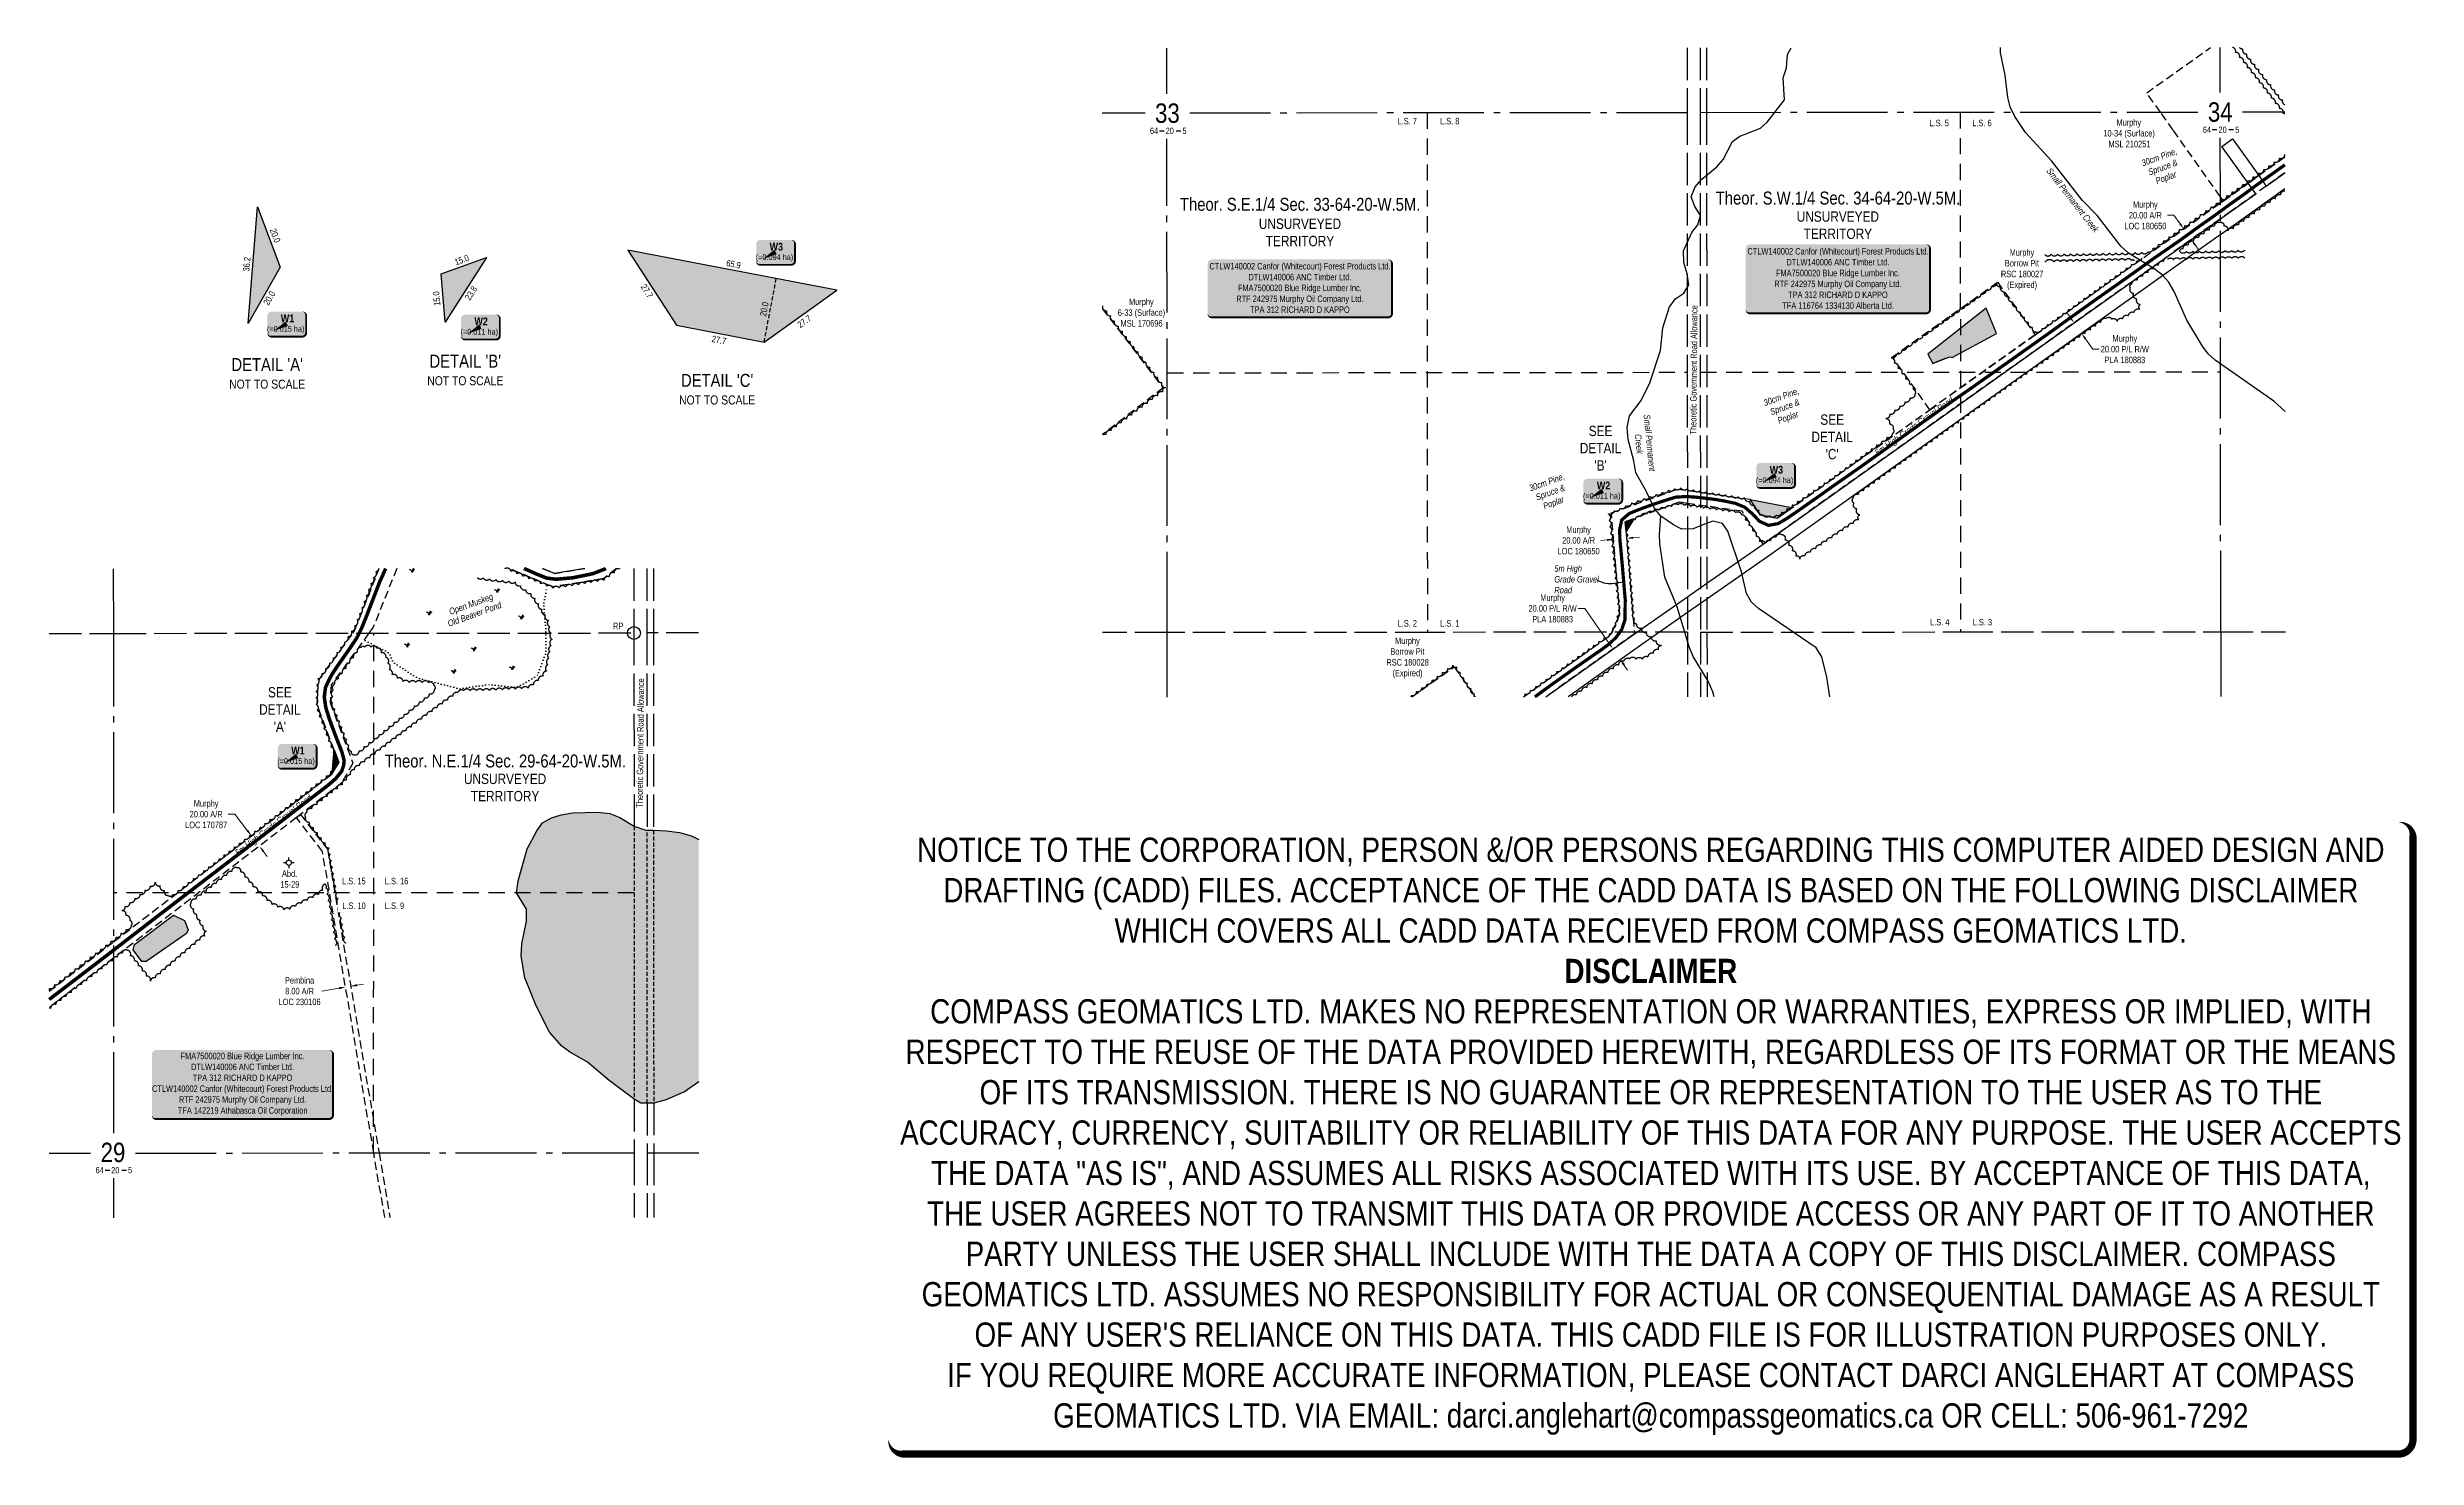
# Model space of a CAD drawing. Extents: x 500677 to 504341, y 6046153 to 6048335.
import ezdxf
from ezdxf.enums import TextEntityAlignment as Align

# ---------------------------------------------------------------- set-up
doc = ezdxf.new("R2010")
doc.units = 0
doc.header["$LTSCALE"] = 5
for name, pattern in [('0', [1, 1, 0]), ('foc-ACCESSROAD', [3.75, 2.5, -1.25]), ('foc-LSD', [8, 5, -3]), ('foc-QUARTERLINE', [33, 25, -3, 2, -3]), ('foc-TIELINE', [1.875, 1.25, -0.625]), ('foc-TOPO', [1, 0.2, -0.8]), ('foc-TRAV', [1.875, 1.25, -0.625]), ('foc-UNSURVEYED', [12.5, 10, -2.5])]:
    doc.linetypes.add(name, pattern=pattern)
for name, color, linetype in [('10', 1, 'Continuous'), ('35', 37, 'Continuous'), ('9', 3, 'Continuous'), ('AS-ROADS', 254, 'Continuous'), ('AS-SURFACE IMPACT', 7, 'Continuous'), ('C-AR', 13, 'foc-ACCESSROAD'), ('C-RW', 13, 'Continuous'), ('C-SYMBOL', 7, 'Continuous'), ('C-WS', 13, 'foc-ACCESSROAD'), ('DETAIL-T', 7, 'Continuous'), ('F-AR', 190, 'foc-ACCESSROAD'), ('F-WS-S', 190, 'Continuous'), ('L-QSEC', 8, 'foc-QUARTERLINE'), ('L-ROAD-T', 7, 'Continuous'), ('L-SECLBL', 7, 'Continuous'), ('L-SECTION-LSD', 7, 'foc-LSD'), ('L-UNS-T', 3, 'Continuous'), ('L-USEC', 7, 'foc-UNSURVEYED'), ('L-WATER-DASH', 7, 'foc-TRAV'), ('P-TEMP-BLOCKS', 250, 'Continuous'), ('P-TEMP-H', 41, 'Continuous'), ('P-TEMP_WORKSPACE', 46, 'Continuous'), ('R- CONC', 8, 'Continuous'), ('T-BUSH', 110, '0'), ('T-BUSH-T', 110, 'Continuous'), ('T-GENERAL', 48, 'foc-TOPO'), ('T-LOW-AREA', 48, 'foc-TOPO'), ('T-TIE', 201, 'foc-TIELINE'), ('T-WATER', 160, 'Continuous'), ('T-WATER-H', 133, 'Continuous'), ('T-WATER-T', 170, 'Continuous')]:
    doc.layers.add(name, color=color, linetype=linetype)
for name, color, linetype, lineweight in [('AS-GENERAL', 48, 'Continuous', 18), ('C-AR-T', 13, 'Continuous', 9), ('C-RW-T', 13, 'Continuous', 9), ('C-WS-T', 13, 'Continuous', 9), ('F-AR-T', 190, 'Continuous', 9), ('P-TEMP-T', 46, 'Continuous', 18), ('T-TIE-T', 201, 'Continuous', 18)]:
    doc.layers.add(name, color=color, linetype=linetype, lineweight=lineweight)
doc.layers.add('DISCLAIMER', color=7, linetype='Continuous', plot=False)
doc.styles.add('100L', font='ARIALN.TTF', dxfattribs={"height": 11})
doc.styles.add('175L', font='ARIALN.TTF', dxfattribs={"height": 20})
doc.styles.add('80', font='ARIALN.TTF', dxfattribs={"height": 10})
doc.styles.add('80CG', font='ARIALN.TTF', dxfattribs={"height": 10})
doc.styles.add('80L', font='ARIALN.TTF', dxfattribs={"height": 10})
doc.styles.add('80LS', font='ARIALNI.TTF', dxfattribs={"height": 10})
doc.styles.add('BOLD', font='ARIALNB.TTF')
doc.styles.add('foc-LtypeFont', font='ARIALN.TTF', dxfattribs={"height": 7.35})
doc.styles.add('SIMPLEX', font='ARIALN.TTF')
doc.linetypes.add('foc-TOPO-flowdirection-NOLINE', pattern='A,0,[">",foc-LtypeFont,S=0.3,R=0,X=0,Y=-0.945],-20,[">",foc-LtypeFont,S=0.3,R=0,X=0,Y=-0.945],0', length=20)
doc.dimstyles.new('Compass 5 000', dxfattribs={"dimscale": 5, "dimtxt": 9, "dimasz": 2, "dimexe": 0.2, "dimexo": 0.0625, "dimgap": 0.5, "dimtad": 0, "dimtih": 1, "dimtoh": 1, "dimzin": 0, "dimdsep": 46, "dimtxsty": '80CG', "dimcen": 0.1, "dimse1": 1, "dimse2": 1, "dimclrd": 256, "dimclrt": 256, "dimaunit": 1, "dimadec": 4, "dimazin": 0, "dimtfac": 0.06, "dimtofl": 0, "dimtmove": 0, "dimatfit": 1, "dimfxl": 0.2, "dimtolj": 1, "dimtzin": 0, "dimlwd": -1, "dimarcsym": 0})

msp = doc.modelspace()

# ---------------------------------------------------------------- texts
at = {"layer": 'AS-GENERAL', "style": '80LS'}
msp.add_text('5m High Grade Gravel Road', height=9.99478, rotation=37.441599, dxfattribs=at).set_placement((501027.108, 6047130.553), align=Align.MIDDLE)
at = {"layer": 'AS-GENERAL', "attachment_point": 1}
for s, width, insert, char_height, rotation, style in [('{\\fArial Narrow|b0|i1|c0|p34;5m High Grade Gravel Road}', 171.60182, (503501.769, 6047710.514), 10, 35.430867, '80L'), ('\\pi11.241;Open Muskeg\\P\\pi2.9916;Old Beaver Pond', 92.69773, (501285.995, 6047462.278), 9.99478, 20, '80LS')]:
    msp.add_mtext_dynamic_manual_height_columns(s, width=width, gutter_width=50, heights=[0], dxfattribs=dict(at, insert=insert, char_height=char_height, rotation=rotation, style=style))
at = {"layer": 'AS-GENERAL', "insert": (503007.2, 6047533.481), "char_height": 10, "attachment_point": 1, "style": '80L'}
msp.add_mtext_dynamic_manual_height_columns('{\\fArial Narrow|b0|i1|c0|p34;5m High Grade Gravel Road}', width=77.28281, gutter_width=50, heights=[0], dxfattribs=at)
at = {"layer": 'C-SYMBOL', "color": 3, "style": '175L'}
for s, p in [('Theor. S.W.1/4 Sec. 34-64-20-W.5M.', (503445.869, 6048085.597)), ('Theor. S.E.1/4 Sec. 33-64-20-W.5M.', (502614.042, 6048075.898)), ('Theor. N.E.1/4 Sec. 29-64-20-W.5M.', (501384.824, 6047214.722))]:
    msp.add_text(s, height=20, dxfattribs=at).set_placement(p, align=Align.BOTTOM_CENTER)
at = {"layer": 'C-WS-T', "char_height": 10, "attachment_point": 1, "style": '80L'}
for s, width, insert in [('\\pi20.896;Murphy\\P\\pi0.68478;10-34 (Surface)\\P\\pi8.5224;MSL 210251', 79.03668, (503855.595, 6048223.521)), ('\\pi15.484;Murphy\\P\\pi8.1477;Borrow Pit\\P\\pi2.0256;RSC 180027\\P\\pi11.565;(Expired)', 68.21219, (503695.758, 6048022.496)), ('\\pi18.461;Murphy\\P\\pi1.0262;6-33 (Surface)\\P\\pi5.2997;MSL 170696', 74.16691, (502330.923, 6047946.131))]:
    msp.add_mtext_dynamic_manual_height_columns(s, width=width, gutter_width=50, heights=[0], dxfattribs=dict(at, insert=insert))
at = {"layer": 'DETAIL-T', "color": 3, "attachment_point": 5, "style": '80CG'}
for s, insert, char_height, width in [("DETAIL 'A'\\P{\\H0.7x;NOT TO SCALE}", (501016.48, 6047830.261), 19.98948, 116.91337), ("DETAIL 'B'\\P{\\H0.7x;NOT TO SCALE}", (501322.862, 6047835.503), 19.98948, 116.91337), ("DETAIL 'C'\\P{\\H0.7x;NOT TO SCALE}", (501712.38, 6047805.82), 19.98948, 116.91337), ("SEE\\PDETAIL\\P'B'", (503078.614, 6047714.714), 15.9916, 63.60265), ("SEE\\PDETAIL\\P'C'", (503436.836, 6047732.021), 15.9916, 63.60265), ("SEE\\PDETAIL\\P'A'", (501036.091, 6047310.369), 15.9916, 63.60265)]:
    msp.add_mtext(s, dxfattribs=dict(at, insert=insert, char_height=char_height, width=width))
at = {"layer": 'F-WS-S', "insert": (501044.613, 6047061.484), "char_height": 9.99472, "attachment_point": 1, "style": '80L'}
msp.add_mtext_dynamic_manual_height_columns('\\pi-5.2399;Abd.\\P\\pi-7.7216;15-29', width=12.0935, gutter_width=50, heights=[0], dxfattribs=at)
at = {"layer": 'L-ROAD-T', "style": '80L'}
for p in [(503222.682, 6047835.817), (501593.402, 6047258.562)]:
    msp.add_text('Theoretic Government Road Allowance', height=10, rotation=89.47937, dxfattribs=at).set_placement(p, align=Align.MIDDLE_CENTER)
at = {"layer": 'L-UNS-T', "color": 3, "char_height": 16, "attachment_point": 5, "style": '80L'}
for insert in [(503445.633, 6048059.526), (502613.754, 6048048.329), (501384.464, 6047189.623)]:
    msp.add_mtext_dynamic_manual_height_columns('UNSURVEYED TERRITORY', width=126.41375, gutter_width=47.5, heights=[0], dxfattribs=dict(at, insert=insert))
at = {"layer": 'P-TEMP-T', "style": '80L'}
for s, rotation, p in [('20.0', 290.6854, (501028.844, 6048043.616)), ('36.2', 84.514593, (500984.841, 6047999.169)), ('15.0', 19.8311, (501317.442, 6048005.884)), ('65.9', 349.144, (501737.797, 6047999.312)), ('23.8', 57.2726, (501331.732, 6047954.465)), ('27.7', 302.851, (501603.835, 6047957.77)), ('20.0', 60.3471, (501019.692, 6047946.758)), ('15.0', 94.7142, (501278.525, 6047946.062)), ('27.7', 349.144, (501715.292, 6047882.015)), ('27.7', 35.4309, (501847.166, 6047910.753))]:
    msp.add_text(s, height=9.9947, rotation=rotation, dxfattribs=at).set_placement(p, align=Align.MIDDLE)
at = {"layer": 'T-BUSH-T', "char_height": 9.99487, "attachment_point": 1, "rotation": 20, "style": '80L'}
for s, width, insert in [('\\pi0.36359;{\\fArial Narrow|b0|i1|c0|p34;30cm Pine, \\P\\pi5.0576;Spruce & \\P\\pi11.344;Poplar}', 56.22394, (503913.807, 6048159.815)), ('\\pi11.307;{\\fArial Narrow|b0|i1|c0|p34;30cm Pine, \\P\\pi16.001;Spruce & \\P\\pi22.287;Poplar}', 78.10981, (503318.938, 6047785.264)), ('\\pi11.307;{\\fArial Narrow|b0|i1|c0|p34;30cm Pine, \\P\\pi16.001;Spruce & \\P\\pi22.287;Poplar}', 78.10981, (502956.305, 6047653.091))]:
    msp.add_mtext_dynamic_manual_height_columns(s, width=width, gutter_width=50, heights=[0], dxfattribs=dict(at, insert=insert))
at = {"layer": 'T-TIE-T', "style": '80L'}
msp.add_text('20.0', height=9.9947, rotation=79.144, dxfattribs=at).set_placement((501785.124, 6047929.684), align=Align.MIDDLE)
at = {"layer": 'T-WATER-T', "char_height": 10, "attachment_point": 1, "style": '80L'}
for s, width, insert, rotation in [('{\\fArial Narrow|b0|i1|c0|p34;Small Permanent Creek}', 122.3101, (503775.447, 6048149.458), 307.97066), ('\\pi1.5114;{\\fArial Narrow|b0|i1|c0|p34;Small Permanent \\P\\pi30.198;Creek}', 90.51938, (503155.064, 6047768.598), 275.589493)]:
    msp.add_mtext_dynamic_manual_height_columns(s, width=width, gutter_width=50, heights=[0], dxfattribs=dict(at, insert=insert, rotation=rotation))

# ---------------------------------------------------------------- blocks, each defined once
blk = doc.blocks.new('L-SECLBL')
at = {"layer": '9', "color": 7}
for p, q in [((-5.1, -27.8), (-12.3, -27.8)), ((20.7, -27.8), (13.5, -27.8))]:
    blk.add_line(p, q, dxfattribs=at)
at = {"layer": '10', "color": 2, "style": 'SIMPLEX'}
blk.add_attdef('SEC', text='', height=30, dxfattribs=at).set_placement((0, 0), align=Align.MIDDLE)
at = {"layer": '10', "color": 5, "style": '80L'}
blk.add_attdef('TWP', text='', height=9.5, dxfattribs=at).set_placement((-14.4, -27.4), align=Align.MIDDLE_RIGHT)
blk.add_attdef('RGE', text='', height=9.5, dxfattribs=at).set_placement((3.6, -27.4), align=Align.MIDDLE_CENTER)
blk.add_attdef('MER', text='', height=9.5, dxfattribs=at).set_placement((23.2, -27.4), align=Align.MIDDLE_LEFT)
blk = doc.blocks.new('MUSK')
at = {"layer": 'T-GENERAL', "linetype": 'Continuous'}
for centre, radius, start, end in [((-0.86, 0.03), 0.856, 357.79145, 88.28967), ((1.86, 0.15), 1.86, 140.73204, 184.68714), ((1.91, -0.8), 2.08, 122.44271, 157.21454)]:
    blk.add_arc(centre, radius, start, end, dxfattribs=at)
blk = doc.blocks.new('*D378')
at = {"layer": 'C-AR-T', "transparency": 16777216}
for p, q in [((500966.4, 6047148.4), (500956.4, 6047148.4)), ((500986.1, 6047122.8), (500966.4, 6047148.4)), ((501010.5, 6047091.1), (501016.6, 6047083.2))]:
    blk.add_line(p, q, dxfattribs=at)
for points in [[(500987.5, 6047123.8), (500984.8, 6047121.8), (500992.2, 6047114.9)], [(501011.8, 6047092.1), (501009.2, 6047090.1), (501004.4, 6047099)]]:
    blk.add_solid(points, dxfattribs=at)
at = {"layer": 'C-AR-T', "transparency": 16777216, "insert": (500922.1, 6047148.4), "char_height": 10, "attachment_point": 5, "style": '80CG'}
blk.add_mtext('\\A1;Murphy\\P20.00 A/R\\PLOC 170787', dxfattribs=at)
blk = doc.blocks.new('*D380')
at = {"layer": 'F-AR-T', "transparency": 16777216}
for p, q in [((501127.9, 6046879.3), (501100.9, 6046874.7)), ((501155.5, 6046883.9), (501165.3, 6046885.6))]:
    blk.add_line(p, q, dxfattribs=at)
for points in [[(501127.6, 6046880.9), (501128.1, 6046877.6), (501137.7, 6046880.9)], [(501155.2, 6046885.6), (501155.7, 6046882.3), (501145.6, 6046882.3)]]:
    blk.add_solid(points, dxfattribs=at)
at = {"layer": 'F-AR-T', "transparency": 16777216, "insert": (501066.6, 6046874.7), "char_height": 10, "attachment_point": 5, "style": '80CG'}
blk.add_mtext('\\A1;Pembina\\P8.00 A/R\\PLOC 230106', dxfattribs=at)
blk = doc.blocks.new('Gabd')
for p, q in [((-0.81, 0), (-1.62, 0)), ((0, 0.81), (0, 1.62)), ((1.62, 0), (0.81, 0)), ((0, -0.81), (0, -1.62))]:
    blk.add_line(p, q)
blk.add_circle((0, 0), 0.8)
blk = doc.blocks.new('*U381')
h = blk.add_hatch(color=255)
edge = h.paths.add_edge_path()
edge.add_line((-134, -54), (134, -54))
edge.add_arc((134, -48), 6, 270, 360)
edge.add_line((140, -48), (140, 46.5))
edge.add_arc((134, 46.5), 6, 0, 90)
edge.add_line((134, 52.5), (-134, 52.5))
edge.add_arc((-134, 46.5), 6, 90, 180)
edge.add_line((-140, 46.5), (-140, -48))
edge.add_arc((-134, -48), 6, 180, 270)
at = {"color": 44, "flags": 128}
blk.add_lwpolyline([(-134, -54, 3, 3, 0), (134, -54, 3, 3, 0.414214), (140, -48, 3, 3, 0), (140, 46.5, 3, 0, 0.414214), (134, 52.5, 0, 0, 0), (-134, 52.5, 0, 0, 0.414214), (-140, 46.5, 0, 0, 0), (-140, -48, 0, 3, 0.414214)], format="xyseb", close=True, dxfattribs=at)
at = {"color": 44, "style": '80'}
blk.add_attdef('ENTER_TEXT_001', (-36, -5), '', height=10, dxfattribs=at)
blk = doc.blocks.new('*D383')
at = {"layer": 'C-AR-T', "transparency": 16777216}
for p, q in [((503965.5, 6048074.9), (503955.5, 6048074.9)), ((503974.8, 6048061.8), (503965.5, 6048074.9)), ((503998, 6048029.3), (504003.8, 6048021.1))]:
    blk.add_line(p, q, dxfattribs=at)
for points in [[(503976.2, 6048062.8), (503973.4, 6048060.9), (503980.6, 6048053.7)], [(503999.3, 6048030.2), (503996.6, 6048028.3), (503992.2, 6048037.4)]]:
    blk.add_solid(points, dxfattribs=at)
at = {"layer": 'C-AR-T', "transparency": 16777216, "insert": (503921.2, 6048074.9), "char_height": 10, "attachment_point": 5, "style": '80CG'}
blk.add_mtext('\\A1;Murphy\\P20.00 A/R\\PLOC 180650', dxfattribs=at)
blk = doc.blocks.new('*D387')
at = {"layer": 'C-RW-T', "transparency": 16777216}
for p, q in [((503805.2, 6047916.6), (503799.4, 6047924.8)), ((503828.4, 6047884), (503839.9, 6047867.8)), ((503839.9, 6047867.8), (503849.9, 6047867.8))]:
    blk.add_line(p, q, dxfattribs=at)
for points in [[(503806.5, 6047917.6), (503803.8, 6047915.6), (503811, 6047908.5)], [(503829.7, 6047885), (503827, 6047883.1), (503822.6, 6047892.2)]]:
    blk.add_solid(points, dxfattribs=at)
at = {"layer": 'C-RW-T', "transparency": 16777216, "insert": (503889.5, 6047867.8), "char_height": 10, "attachment_point": 5, "style": '80CG'}
blk.add_mtext('\\A1;Murphy\\P20.00 P/L R/W\\PPLA 180883', dxfattribs=at)
blk = doc.blocks.new('RP')
at = {"layer": '35', "color": 3}
blk.add_circle((0, 0), 10, dxfattribs=at)
at = {"layer": '35', "color": 3, "style": '80'}
blk.add_attdef('RP_001', (-32.4, 5.8), '', height=10, dxfattribs=at)
blk = doc.blocks.new('*U401')
h = blk.add_hatch(color=255)
edge = h.paths.add_edge_path()
edge.add_line((-136.5, -45.5), (136.5, -45.5))
edge.add_arc((136.5, -39.5), 6, 270, 360)
edge.add_line((142.5, -39.5), (142.5, 38))
edge.add_arc((136.5, 38), 6, 0, 90)
edge.add_line((136.5, 44), (-136.5, 44))
edge.add_arc((-136.5, 38), 6, 90, 180)
edge.add_line((-142.5, 38), (-142.5, -39.5))
edge.add_arc((-136.5, -39.5), 6, 180, 270)
at = {"color": 44, "flags": 128}
blk.add_lwpolyline([(-136.5, -45.5, 3, 3, 0), (136.5, -45.5, 3, 3, 0.414214), (142.5, -39.5, 3, 3, 0), (142.5, 38, 3, 0, 0.414214), (136.5, 44, 0, 0, 0), (-136.5, 44, 0, 0, 0.414214), (-142.5, 38, 0, 0, 0), (-142.5, -39.5, 0, 3, 0.414214)], format="xyseb", close=True, dxfattribs=at)
at = {"color": 44, "style": '80'}
blk.add_attdef('ENTER_TEXT_001', (-36, -5), '', height=10, dxfattribs=at)
blk = doc.blocks.new('*D391')
at = {"layer": 'C-RW-T', "transparency": 16777216}
for p, q in [((503054.1, 6047466.7), (503044.1, 6047466.7)), ((503091.9, 6047412.4), (503054.1, 6047466.7)), ((503114.8, 6047379.6), (503120.5, 6047371.4))]:
    blk.add_line(p, q, dxfattribs=at)
for points in [[(503093.3, 6047413.3), (503090.6, 6047411.4), (503097.7, 6047404.2)], [(503116.2, 6047380.5), (503113.4, 6047378.6), (503109.1, 6047387.8)]]:
    blk.add_solid(points, dxfattribs=at)
at = {"layer": 'C-RW-T', "transparency": 16777216, "insert": (503004.5, 6047466.7), "char_height": 10, "attachment_point": 5, "style": '80CG'}
blk.add_mtext('\\A1;Murphy\\P20.00 P/L R/W\\PPLA 180883', dxfattribs=at)
blk = doc.blocks.new('*U392')
h = blk.add_hatch(color=191)
edge = h.paths.add_edge_path()
edge.add_line((-24, -20), (24, -20))
edge.add_arc((24, -14), 6, 270, 360)
edge.add_line((30, -14), (30, 12.5))
edge.add_arc((24, 12.5), 6, 0, 90)
edge.add_line((24, 18.5), (-24, 18.5))
edge.add_arc((-24, 12.5), 6, 90, 180)
edge.add_line((-30, 12.5), (-30, -14))
edge.add_arc((-24, -14), 6, 180, 270)
at = {"color": 250, "flags": 128}
blk.add_lwpolyline([(-24, -20, 3, 3, 0), (24, -20, 3, 3, 0.414214), (30, -14, 3, 3, 0), (30, 12.5, 3, 0, 0.414214), (24, 18.5, 0, 0, 0), (-24, 18.5, 0, 0, 0.414214), (-30, 12.5, 0, 0, 0), (-30, -14, 0, 3, 0.414214)], format="xyseb", close=True, dxfattribs=at)
at = {"flags": 128}
blk.add_lwpolyline([(-20.2, -11.3, 0, 7.5, 0), (0, 0, 0, 0, 0)], format="xyseb", dxfattribs=at)
at = {"color": 250}
for tag, p, height, style in [('TEMP_AREA_W1_001', (-9.2, 2.2), 12, 'BOLD'), ('ENTER_TEXT_001', (-30.7, -12.5), 9, '80')]:
    blk.add_attdef(tag, p, '', height=height, dxfattribs=dict(at, style=style))
blk = doc.blocks.new('*D393')
at = {"layer": 'C-AR-T', "transparency": 16777216}
for p, q in [((503089, 6047572.7), (503079, 6047571.9)), ((503128.9, 6047576), (503138.8, 6047576.8))]:
    blk.add_line(p, q, dxfattribs=at)
for points in [[(503088.9, 6047574.4), (503089.1, 6047571), (503099, 6047573.5)], [(503128.7, 6047577.6), (503129, 6047574.3), (503118.9, 6047575.2)]]:
    blk.add_solid(points, dxfattribs=at)
at = {"layer": 'C-AR-T', "transparency": 16777216, "insert": (503044.7, 6047571.9), "char_height": 10, "attachment_point": 5, "style": '80CG'}
blk.add_mtext('\\A1;Murphy\\P20.00 A/R\\PLOC 180650', dxfattribs=at)
blk = doc.blocks.new('*U402')
h = blk.add_hatch(color=255)
edge = h.paths.add_edge_path()
edge.add_line((-136.5, -54), (136.5, -54))
edge.add_arc((136.5, -48), 6, 270, 360)
edge.add_line((142.5, -48), (142.5, 46.5))
edge.add_arc((136.5, 46.5), 6, 0, 90)
edge.add_line((136.5, 52.5), (-136.5, 52.5))
edge.add_arc((-136.5, 46.5), 6, 90, 180)
edge.add_line((-142.5, 46.5), (-142.5, -48))
edge.add_arc((-136.5, -48), 6, 180, 270)
at = {"color": 44, "flags": 128}
blk.add_lwpolyline([(-136.5, -54, 3, 3, 0), (136.5, -54, 3, 3, 0.414214), (142.5, -48, 3, 3, 0), (142.5, 46.5, 3, 0, 0.414214), (136.5, 52.5, 0, 0, 0), (-136.5, 52.5, 0, 0, 0.414214), (-142.5, 46.5, 0, 0, 0), (-142.5, -48, 0, 3, 0.414214)], format="xyseb", close=True, dxfattribs=at)
at = {"color": 44, "style": '80'}
blk.add_attdef('ENTER_TEXT_001', (-36, -5), '', height=10, dxfattribs=at)
blk = doc.blocks.new('Disclaimer_Legal')
at = {"layer": 'DISCLAIMER', "color": 254, "flags": 128}
blk.add_lwpolyline([(-3613, -1105, 37.5, 37.5, 0), (4096, -1105, 37.5, 37.5, 0.414214), (4171, -1030, 37.5, 37.5, 0), (4171, 2079, 37.5, 0, 0.414214), (4096, 2154, 0, 0, 0), (-3613, 2154, 0, 0, 0.414214), (-3688, 2079, 0, 0, 0), (-3688, -1030, 0, 37.5, 0.414214)], format="xyseb", close=True, dxfattribs=at)
at = {"layer": 'DISCLAIMER', "color": 254, "insert": (242, 534), "char_height": 125, "width": 7717.57, "attachment_point": 5, "style": '80'}
blk.add_mtext('NOTICE TO THE CORPORATION, PERSON &/OR PERSONS REGARDING THIS COMPUTER AIDED DESIGN AND DRAFTING (CADD) FILES. ACCEPTANCE OF THE CADD DATA IS BASED ON THE FOLLOWING DISCLAIMER WHICH COVERS ALL CADD DATA RECIEVED FROM COMPASS GEOMATICS LTD.\\P{\\fArial Narrow|b1|i0|c0|p34;DISCLAIMER}\\PCOMPASS GEOMATICS LTD. MAKES NO REPRESENTATION OR WARRANTIES, EXPRESS OR IMPLIED, WITH RESPECT TO THE REUSE OF THE DATA PROVIDED HEREWITH, REGARDLESS OF ITS FORMAT OR THE MEANS OF ITS TRANSMISSION. THERE IS NO GUARANTEE OR REPRESENTATION TO THE USER AS TO THE ACCURACY, CURRENCY, SUITABILITY OR RELIABILITY OF THIS DATA FOR ANY PURPOSE. THE USER ACCEPTS THE DATA "AS IS", AND ASSUMES ALL RISKS ASSOCIATED WITH ITS USE. BY ACCEPTANCE OF THIS DATA, THE USER AGREES NOT TO TRANSMIT THIS DATA OR PROVIDE ACCESS OR ANY PART OF IT TO ANOTHER PARTY UNLESS THE USER SHALL INCLUDE WITH THE DATA A COPY OF THIS DISCLAIMER. COMPASS GEOMATICS LTD. ASSUMES NO RESPONSIBILITY FOR ACTUAL OR CONSEQUENTIAL DAMAGE AS A RESULT OF ANY USER\'S RELIANCE ON THIS DATA. THIS CADD FILE IS FOR ILLUSTRATION PURPOSES ONLY.\\PIF YOU REQUIRE MORE ACCURATE INFORMATION, PLEASE CONTACT DARCI ANGLEHART AT COMPASS GEOMATICS LTD. VIA EMAIL: darci.anglehart@compassgeomatics.ca OR CELL: 506-961-7292', dxfattribs=at)

# ---------------------------------------------------------------- dimensions: what is measured, and where the dimension line sits
at = {"layer": 'C-AR-T'}
for base, p1, p2, angle, text, picture, middle in [((503980.6, 6048053.697), (503928.556, 6047992.12), (503916.963, 6048008.41), 125.43738, 'Murphy\\P20.00 A/R\\PLOC 180650', '*D383', (503921.24, 6048074.871)), ((500992.229, 6047114.872), (501005.25, 6047099.653), (500993.064, 6047115.513), 127.534871, 'Murphy\\P20.00 A/R\\PLOC 170787', '*D378', (500922.135, 6047148.444))]:
    dim = msp.add_linear_dim(base=base, p1=p1, p2=p2, angle=angle, text=text, dimstyle='Compass 5 000', dxfattribs=at)
    dim.commit()
    dim.dimension.update_dxf_attribs({"geometry": picture, "text_midpoint": middle, "dimtype": 161})
at = {"layer": 'C-AR-T', "color": 1}
dim = msp.add_linear_dim(base=(503098.973, 6047573.521), p1=(503118.48, 6047580.119), p2=(503098.565, 6047578.48), angle=184.705959, text='Murphy\\P20.00 A/R\\PLOC 180650', dimstyle='Compass 5 000', dxfattribs=at)
dim.commit()
dim.dimension.update_dxf_attribs({"geometry": '*D393', "text_midpoint": (503044.739, 6047571.879), "dimtype": 161})
at = {"layer": 'C-RW-T'}
dim = msp.add_linear_dim(base=(503822.575, 6047892.169), p1=(503828.979, 6047921.266), p2=(503840.572, 6047904.974), angle=305.434262, text='Murphy\\P20.00 P/L R/W\\PPLA 180883', dimstyle='Compass 5 000', dxfattribs=at)
dim.commit()
dim.dimension.update_dxf_attribs({"geometry": '*D387', "text_midpoint": (503889.489, 6047867.752), "dimtype": 161})
at = {"layer": 'C-RW-T', "color": 1}
dim = msp.add_linear_dim(base=(503109.095, 6047387.765), p1=(503272.412, 6047526.05), p2=(503283.85, 6047509.649), angle=304.894023, text='Murphy\\P20.00 P/L R/W\\PPLA 180883', dimstyle='Compass 5 000', dxfattribs=at)
dim.commit()
dim.dimension.update_dxf_attribs({"geometry": '*D391', "text_midpoint": (503004.522, 6047466.672), "dimtype": 161})

# ---------------------------------------------------------------- hatches: boundary and pattern name
at = {"layer": 'P-TEMP-H'}
h = msp.add_hatch(color=256, dxfattribs=at)
h.dxf.hatch_style = 1
h.paths.add_polyline_path([(501036.675, 6047994.58), (500987.227, 6047907.722), (501001.37, 6048088.085)])
h = msp.add_hatch(color=256, dxfattribs=at)
h.dxf.hatch_style = 1
h.paths.add_polyline_path([(501285.406, 6047984.237), (501355.921, 6048009.667), (501291.567, 6047909.53)])
h = msp.add_hatch(color=256, dxfattribs=at)
h.dxf.hatch_style = 1
h.paths.add_polyline_path([(501649.312, 6047904.845), (501785.037, 6047878.816), (501897.707, 6047958.978), (501574.311, 6048020.996)])
h = msp.add_hatch(color=256, dxfattribs=at)
h.dxf.hatch_style = 1
h.paths.add_polyline_path([(503324.868, 6047611.627), (503352.013, 6047606.422), (503374.547, 6047622.454), (503309.868, 6047634.858)])
h = msp.add_hatch(color=256, dxfattribs=at)
h.dxf.hatch_style = 1
h.paths.add_polyline_path([(503116.766, 6047600.896), (503130.869, 6047605.982), (503117.998, 6047585.955)])
h = msp.add_hatch(color=256, dxfattribs=at)
h.dxf.hatch_style = 1
h.paths.add_polyline_path([(501127.139, 6047229.101), (501117.25, 6047211.729), (501120.078, 6047247.802)])
at = {"layer": 'T-WATER-H'}
h = msp.add_hatch(color=256, dxfattribs=at)
h.dxf.hatch_style = 1
h.paths.add_polyline_path([(503584.984, 6047860.079), (503592.506, 6047845.869), (503604.974, 6047850.812), (503618.91, 6047856.184), (503622.537, 6047854.866), (503690.968, 6047892.118), (503674.811, 6047931.023)])
h = msp.add_hatch(color=256, dxfattribs=at)
h.dxf.hatch_style = 1
h.paths.add_polyline_path([(501683.996, 6046734.505), (501683.819, 6047109.08), (501672.54, 6047114.68), (501654.33, 6047120.233), (501634.026, 6047122.887), (501614.041, 6047123.454), (501602.344, 6047123.786), (501583.861, 6047129.954), (501561.881, 6047143.362), (501546.537, 6047149.534), (501527.981, 6047151.491), (501488.663, 6047150.736), (501471.131, 6047147.494), (501456.307, 6047142.657), (501442.463, 6047134.962), (501433.514, 6047122.656), (501418.741, 6047094.753), (501404.671, 6047045.445), (501402.055, 6047026.975), (501417.41, 6047001.702), (501417.482, 6046982.84), (501410.154, 6046947.776), (501409.202, 6046928.768), (501414.953, 6046895.056), (501432.649, 6046852.167), (501453.244, 6046811.458), (501472.071, 6046789.371), (501484.092, 6046780.67), (501511.959, 6046764.82), (501545.645, 6046736.217), (501584.061, 6046707.523), (501594.137, 6046701.279), (501614.239, 6046701.61), (501632.23, 6046706.166), (501662.103, 6046718.978)])
h = msp.add_hatch(color=256, dxfattribs=at)
h.dxf.hatch_style = 1
h.paths.add_polyline_path([(500811.198, 6046946.931), (500871.732, 6046992.145), (500888.442, 6046984.111), (500894.274, 6046969.774), (500891.752, 6046963.945), (500829.327, 6046920.779), (500822.548, 6046920.622), (500809.306, 6046938.424)])

# ---------------------------------------------------------------- linework, layer by layer
at = {"layer": 'AS-ROADS', "linetype": 'Continuous', "const_width": 5, "flags": 128}
msp.add_lwpolyline([(504137.032, 6048152.978), (504136.636, 6048152.694), (504124.124, 6048143.77), (504111.854, 6048135.02), (504099.367, 6048126.139), (504086.854, 6048117.003), (504074.247, 6048107.668), (504061.687, 6048098.737), (504049.15, 6048089.829), (504036.435, 6048080.448), (504023.921, 6048071.397), (504011.602, 6048062.787), (503998.984, 6048053.773), (503986.642, 6048044.762), (503973.905, 6048035.63), (503961.416, 6048027.012), (503948.519, 6048018.019), (503936.091, 6048009.565), (503923.275, 6048000.343), (503910.669, 6047991.208), (503898.045, 6047982.216), (503885.531, 6047973.39), (503873.281, 6047964.734), (503860.656, 6047955.84), (503848.275, 6047947.216), (503835.715, 6047938.235), (503823.248, 6047929.321), (503811.033, 6047920.565), (503798.56, 6047911.653), (503785.86, 6047902.442), (503772.815, 6047893.052), (503759.866, 6047883.938), (503746.875, 6047874.63), (503733.735, 6047865.358), (503721.2, 6047856.437), (503708.385, 6047847.36), (503695.106, 6047838.01), (503682.533, 6047829.119), (503669.424, 6047819.944), (503656.439, 6047810.7), (503643.789, 6047801.889), (503631.381, 6047793.35), (503618.946, 6047784.676), (503606.497, 6047775.788), (503594.256, 6047766.982), (503581.803, 6047758.244), (503569.469, 6047749.282), (503556.707, 6047740.157), (503544.401, 6047731.298), (503531.784, 6047722.186), (503519.165, 6047713.068), (503506.813, 6047704.258), (503494.267, 6047695.272), (503481.358, 6047686.141), (503468.452, 6047677.131), (503456.075, 6047668.391), (503443.056, 6047659.363), (503430.645, 6047650.585), (503418.349, 6047641.736), (503405.435, 6047632.705), (503392.414, 6047623.583), (503379.636, 6047614.697), (503367.094, 6047606.088), (503353.611, 6047598.034), (503338.374, 6047595.233), (503324.416, 6047601.56), (503313.523, 6047613.059), (503301.621, 6047623.279), (503287.161, 6047629.267), (503272.25, 6047632.502), (503257.344, 6047635.074), (503242.065, 6047637.117), (503226.985, 6047638.771), (503211.257, 6047639.873), (503194.971, 6047638.865), (503180.278, 6047634.388), (503165.555, 6047629.603), (503151.398, 6047624.61), (503137.226, 6047619.39), (503122.957, 6047613.511), (503111.34, 6047603.492), (503108.158, 6047588.802), (503108.559, 6047573.261), (503110.109, 6047557.553), (503111.524, 6047541.91), (503112.85, 6047526.844), (503114.127, 6047511.337), (503115.466, 6047495.666), (503116.842, 6047479.858), (503116.29, 6047448.791), (503111.495, 6047434.282), (503102.705, 6047421.946), (503091.731, 6047411.571), (503078.947, 6047402.131), (503065.959, 6047393.315), (503053.219, 6047384.332), (503040.347, 6047375.438), (503027.469, 6047366.262), (503014.755, 6047357.252), (503001.757, 6047347.956), (502989.377, 6047338.982), (502977.141, 6047329.886)], dxfattribs=at)
at = {"layer": 'AS-ROADS', "const_width": 5.497, "flags": 128}
for points in [[(500679.315, 6046861.726), (500767.618, 6046929.338), (500839.819, 6046985.135), (500917.788, 6047044.939), (500997.989, 6047106.25), (501072.764, 6047164.117), (501089.53, 6047176.994), (501110.967, 6047193.416), (501122.342, 6047203.351), (501131.749, 6047214.873), (501134.698, 6047223.711), (501135.451, 6047231.794), (501132.089, 6047244.546), (501121.071, 6047272.765), (501112.605, 6047295.859), (501107.226, 6047313.137), (501104.772, 6047329.281), (501106.6, 6047343.998), (501110.27, 6047352.394), (501116.852, 6047365.075), (501125.894, 6047378.601), (501144.405, 6047405.151), (501154.871, 6047420.703), (501162.148, 6047435.221), (501168.934, 6047451.831), (501190.603, 6047508.119), (501198.966, 6047526.607), (501199.983, 6047528.427)], [(500679.315, 6046861.726), (500767.618, 6046929.338), (500839.819, 6046985.135), (500917.788, 6047044.939), (500997.989, 6047106.25), (501072.764, 6047164.117), (501089.53, 6047176.994), (501110.967, 6047193.416), (501122.342, 6047203.351), (501131.749, 6047214.873), (501134.698, 6047223.711), (501135.451, 6047231.794), (501132.089, 6047244.546), (501121.071, 6047272.765), (501112.605, 6047295.859), (501107.226, 6047313.137), (501104.772, 6047329.281), (501106.6, 6047343.998), (501110.27, 6047352.394), (501116.852, 6047365.075), (501125.894, 6047378.601), (501144.405, 6047405.151), (501154.871, 6047420.703), (501162.148, 6047435.221), (501168.934, 6047451.831), (501190.603, 6047508.119), (501198.966, 6047526.607), (501199.983, 6047528.427)], [(501413.613, 6047528.59), (501432.489, 6047520.195), (501448.865, 6047513.63), (501463.359, 6047511.906), (501489.148, 6047514.146), (501520.135, 6047520.489), (501538.802, 6047527.772), (501540.131, 6047528.686)], [(501413.613, 6047528.59), (501432.489, 6047520.195), (501448.865, 6047513.63), (501463.359, 6047511.906), (501489.148, 6047514.146), (501520.135, 6047520.489), (501538.802, 6047527.772), (501540.131, 6047528.686)]]:
    msp.add_lwpolyline(points, dxfattribs=at)
at = {"layer": 'C-AR'}
for points in [[(502959.338, 6047329.873), (503093.902, 6047425.579), (503095.919, 6047429.915), (503108.556, 6047457.103), (503095.599, 6047614.502), (503198.109, 6047651.47), (503212.897, 6047649.37), (503243.059, 6047645.088), (503309.338, 6047635.678), (503324.868, 6047611.627), (503352.013, 6047606.422), (503587.819, 6047774.192), (503750.672, 6047890.069), (504037.169, 6048093.953), (504042.045, 6048097.424), (504080.231, 6048124.65), (504096.512, 6048136.258), (504137.02, 6048165.142)], [(504137.045, 6048140.595), (504108.107, 6048119.962), (504091.826, 6048108.353), (504053.937, 6048081.346), (504037.192, 6048069.436), (504021.861, 6048058.513), (503330.265, 6047566.4), (503297.488, 6047617.161), (503243.076, 6047624.893), (503212.913, 6047629.179), (503200.202, 6047630.986), (503116.766, 6047600.896), (503130.864, 6047429.944), (503131.068, 6047427.469), (502993.877, 6047329.899)], [(500679.311, 6046874.457), (500779.236, 6046951.23), (501116.435, 6047210.298), (501127.139, 6047229.101), (501093.632, 6047317.843), (501095.706, 6047355.334), (501149.081, 6047428.422), (501151.124, 6047431.227), (501158.56, 6047449.886), (501189.859, 6047528.419)], [(500679.311, 6046874.457), (500779.236, 6046951.23), (501116.435, 6047210.298), (501127.139, 6047229.101), (501093.632, 6047317.843), (501095.706, 6047355.334), (501149.081, 6047428.422), (501151.124, 6047431.227), (501158.56, 6047449.886), (501189.859, 6047528.419)], [(501216.769, 6047528.439), (501180.605, 6047437.7), (501173.85, 6047428.44), (501115.341, 6047348.323), (501113.827, 6047320.955), (501149.165, 6047227.364), (501131.818, 6047196.895), (501068.129, 6047147.961), (501061.784, 6047143.086), (500779.243, 6046926.018), (500679.318, 6046849.245)], [(501216.769, 6047528.439), (501180.605, 6047437.7), (501173.85, 6047428.44), (501115.341, 6047348.323), (501113.827, 6047320.955), (501149.165, 6047227.364), (501131.818, 6047196.895), (501068.129, 6047147.961), (501061.784, 6047143.086), (500779.243, 6046926.018), (500679.318, 6046849.245)], [(501556.881, 6047528.699), (501537.035, 6047513.218), (501458.258, 6047500.143), (501391.014, 6047528.572)], [(501556.881, 6047528.699), (501537.035, 6047513.218), (501458.258, 6047500.143), (501391.014, 6047528.572)], [(501442.261, 6047528.611), (501460.704, 6047520.814), (501507.984, 6047528.662)], [(501442.261, 6047528.611), (501460.704, 6047520.814), (501507.984, 6047528.662)]]:
    msp.add_lwpolyline(points, dxfattribs=at)
at = {"layer": 'C-RW'}
for points in [[(502993.877, 6047329.899), (503131.068, 6047427.469), (503134.624, 6047429.947), (503213.033, 6047484.636), (503243.175, 6047505.659), (503330.265, 6047566.4), (504021.861, 6048058.513), (504037.192, 6048069.436), (504053.936, 6048081.351), (504091.826, 6048108.353), (504080.231, 6048124.65), (504039.745, 6048181.549), (504056.038, 6048193.142), (504096.512, 6048136.258), (504108.107, 6048119.962), (504137.045, 6048140.595)], [(504137.069, 6048116.05), (504065.541, 6048065.045), (504037.216, 6048044.898), (504033.454, 6048042.222), (503341.781, 6047550.053), (503243.195, 6047481.294), (503213.053, 6047460.271), (503169.619, 6047429.976), (503142.582, 6047411.121), (503028.415, 6047329.926)], [(501507.984, 6047528.662), (501460.704, 6047520.814), (501442.261, 6047528.611)]]:
    msp.add_lwpolyline(points, dxfattribs=at)
at = {"layer": 'C-WS'}
for points in [[(504137.02, 6048165.14), (504096.512, 6048136.257), (504080.231, 6048124.649), (504042.045, 6048097.424), (504037.159, 6048104.03), (503964.266, 6048206.739), (503944.406, 6048234.648), (503923.259, 6048264.372), (504022.047, 6048334.663)], [(502308.181, 6047930.366), (502402.168, 6047807.832), (502308.308, 6047735.822)], [(502786.747, 6047329.741), (502852.133, 6047376.23), (502885.103, 6047329.816)]]:
    msp.add_lwpolyline(points, dxfattribs=at)
msp.add_lwpolyline([(503750.67, 6047890.074), (503587.818, 6047774.197), (503529.875, 6047855.657), (503692.733, 6047971.53), (503750.67, 6047890.074)], close=True, dxfattribs=at)
at = {"layer": 'F-AR'}
msp.add_lwpolyline([(501198.314, 6046524.45), (501181.328, 6046624.365), (501102.007, 6047090.947), (501061.783, 6047143.088), (501068.128, 6047147.963), (501109.562, 6047094.255), (501189.443, 6046624.371), (501206.43, 6046524.456)], dxfattribs=at)
at = {"layer": 'L-QSEC'}
for p, q in [((502407.945, 6048262.975), (502407.902, 6048333.43)), ((504037.004, 6048264.711), (504036.936, 6048334.674)), ((502307.985, 6048233.405), (502374.21, 6048233.455)), ((502443.342, 6048233.508), (503212.413, 6048234.096)), ((503232.53, 6048234.112), (504002.406, 6048234.7)), ((504071.652, 6048234.753), (504136.95, 6048234.803)), ((502408.454, 6047429.398), (502407.988, 6048192.994)), ((504037.808, 6047430.643), (504037.071, 6048194.748)), ((500779.095, 6047428.157), (500779.069, 6047528.105)), ((500779.323, 6046655.149), (500779.095, 6047428.158)), ((502408.519, 6047329.453), (502408.454, 6047429.398)), ((504037.808, 6047430.643), (504037.909, 6047330.644)), ((500679.385, 6046624.001), (500743.26, 6046624.05)), ((500812.809, 6046624.103), (501584.1, 6046624.69)), ((501604.226, 6046624.704), (501684.047, 6046624.765)), ((500779.362, 6046524.132), (500779.344, 6046585.233))]:
    msp.add_line(p, q, dxfattribs=at)
at = {"layer": 'L-SECTION-LSD', "flags": 128}
for points in [[(502810.597, 6048233.541), (502810.766, 6047429.706)], [(503634.781, 6048234.419), (503635.501, 6047430.336)], [(502408.617, 6047831.192), (503212.746, 6047832.055)], [(503232.862, 6047832.07), (504037.421, 6047832.685)], [(501181.073, 6046624.939), (501181.408, 6047428.464)], [(501583.928, 6047026.731), (500778.571, 6047026.673)]]:
    msp.add_lwpolyline(points, dxfattribs=at)
at = {"layer": 'L-USEC'}
for p, q in [((503212.341, 6048334.095), (503212.413, 6048234.096)), ((503232.447, 6048334.112), (503232.53, 6048234.112)), ((503242.505, 6048334.12), (503242.573, 6048234.12)), ((503212.413, 6048234.096), (503213.078, 6047430.013)), ((503232.53, 6048234.112), (503233.194, 6047430.028)), ((503242.588, 6048234.12), (503243.252, 6047430.036)), ((501583.688, 6047528.719), (501583.736, 6047428.771)), ((501603.794, 6047528.735), (501603.842, 6047428.786)), ((501613.852, 6047528.742), (501613.9, 6047428.794)), ((501583.736, 6047428.771), (501583.878, 6047129.944)), ((501683.668, 6047428.847), (501603.842, 6047428.786)), ((501603.842, 6047428.786), (501603.987, 6047123.739)), ((501613.9, 6047428.794), (501614.046, 6047123.454)), ((502408.454, 6047429.398), (502308.507, 6047429.322)), ((502810.766, 6047429.706), (502408.454, 6047429.398)), ((503213.078, 6047430.013), (502810.766, 6047429.706)), ((503213.078, 6047430.013), (503213.17, 6047330.066)), ((503233.194, 6047430.028), (503635.492, 6047430.336)), ((503233.194, 6047430.028), (503233.276, 6047330.082)), ((503243.252, 6047430.036), (503243.334, 6047330.089)), ((503635.492, 6047430.336), (504037.808, 6047430.643)), ((504037.808, 6047430.643), (504137.755, 6047430.719)), ((501584.08, 6046707.511), (501584.12, 6046624.69)), ((501604.189, 6046701.444), (501604.226, 6046624.704)), ((501614.247, 6046701.612), (501614.284, 6046624.712)), ((501584.12, 6046624.69), (501584.167, 6046524.695)), ((501604.226, 6046624.704), (501604.274, 6046524.704)), ((501614.284, 6046624.712), (501614.331, 6046524.709))]:
    msp.add_line(p, q, dxfattribs=at)
at = {"layer": 'L-USEC', "flags": 128}
msp.add_lwpolyline([(500679.148, 6047428.082), (500779.095, 6047428.158)], dxfattribs=at)
at = {"layer": 'L-USEC'}
msp.add_lwpolyline([(500779.095, 6047428.157), (500779.095, 6047428.157), (500779.095, 6047428.157), (501583.721, 6047428.771)], dxfattribs=at)
at = {"layer": 'L-WATER-DASH'}
for p, q in [((501583.861, 6047129.954), (501584.08, 6046707.511)), ((501604.189, 6046701.444), (501603.987, 6047123.739)), ((501614.046, 6047123.454), (501614.247, 6046701.612))]:
    msp.add_line(p, q, dxfattribs=at)
at = {"layer": 'P-TEMP_WORKSPACE', "flags": 128}
for points in [[(501036.675, 6047994.58), (500987.227, 6047907.722), (501001.37, 6048088.085), (501036.675, 6047994.58)], [(501127.139, 6047229.101), (501117.25, 6047211.729), (501120.078, 6047247.802), (501127.139, 6047229.101)]]:
    msp.add_lwpolyline(points, dxfattribs=at)
for points in [[(501285.406, 6047984.237), (501355.921, 6048009.667), (501291.567, 6047909.53)], [(501649.312, 6047904.845), (501785.037, 6047878.816), (501897.707, 6047958.978), (501574.311, 6048020.996)], [(503324.868, 6047611.627), (503352.013, 6047606.422), (503374.547, 6047622.454), (503309.868, 6047634.858)], [(503116.766, 6047600.896), (503130.869, 6047605.982), (503117.998, 6047585.955)]]:
    msp.add_lwpolyline(points, close=True, dxfattribs=at)
at = {"layer": 'T-BUSH', "flags": 128}
for points in [[(504136.953, 6048231.943, 0.10277461), (504134.501, 6048232.322, 0.52056705), (504128.354, 6048240.203, 0.52056705), (504122.207, 6048248.084, 0.52056705), (504116.06, 6048255.966, 0.52056705), (504109.914, 6048263.847, 0.52056705), (504103.767, 6048271.728, 0.52056705), (504097.62, 6048279.61, 0.52056705), (504091.474, 6048287.491, 0.52056705), (504085.327, 6048295.372, 0.52056705), (504079.18, 6048303.254, 0.52056705), (504073.033, 6048311.135, 0.52056705), (504066.887, 6048319.016, 0.52056705), (504060.74, 6048326.898, 0.4492089), (504055.997, 6048334.689)], [(504066.57, 6048334.697, 0.25018475), (504071.771, 6048332.256, 0.52056705), (504077.918, 6048324.375, 0.52056705), (504084.065, 6048316.493, 0.52056705), (504090.211, 6048308.612, 0.52056705), (504096.358, 6048300.731, 0.52056705), (504102.505, 6048292.849, 0.52056705), (504108.652, 6048284.968, 0.52056705), (504114.798, 6048277.087, 0.52056705), (504120.945, 6048269.205, 0.52056705), (504127.092, 6048261.324, 0.52056705), (504133.238, 6048253.443, 0.39692085), (504136.939, 6048245.938, 0.39692085)], [(503765.645, 6048014.4, 0.52056705), (503775.637, 6048014.606, 0.52056705), (503785.63, 6048014.812, 0.52056705), (503795.623, 6048015.018, 0.52056705), (503805.615, 6048015.224, 0.52056705), (503815.608, 6048015.431, 0.52056705), (503825.601, 6048015.637, 0.52056705), (503835.594, 6048015.843, 0.52056705), (503845.586, 6048016.049, 0.52056705), (503855.579, 6048016.255, 0.52056705), (503865.572, 6048016.461, 0.52056705), (503875.565, 6048016.667, 0.52056705), (503885.557, 6048016.874, 0.52056705), (503895.55, 6048017.08, 0.52056705), (503905.543, 6048017.286, 0.52056705), (503915.536, 6048017.492, 0.52056705), (503925.309, 6048018.361, 0.52056705), (503933.451, 6048024.159, 0.52056705), (503941.592, 6048029.956, 0.52056705), (503949.734, 6048035.753, 0.52056705), (503957.876, 6048041.551, 0.52056705), (503966.017, 6048047.348, 0.52056705), (503974.159, 6048053.146, 0.52056705), (503982.301, 6048058.943, 0.52056705), (503990.442, 6048064.741, 0.52056705), (503998.584, 6048070.538, 0.52056705), (504006.726, 6048076.335, 0.52056705), (504014.868, 6048082.133, 0.52056705), (504023.009, 6048087.93, 0.52056705), (504031.151, 6048093.728, 0.52056705), (504039.293, 6048099.525, 0.52056705), (504047.434, 6048105.323, 0.52056705), (504055.576, 6048111.12, 0.52056705), (504063.718, 6048116.918, 0.52056705), (504071.859, 6048122.715, 0.52056705), (504080.001, 6048128.512, 0.52056705), (504088.143, 6048134.31, 0.52056705), (504096.285, 6048140.107, 0.52056705), (504104.426, 6048145.905, 0.52056705), (504112.568, 6048151.702, 0.52056705), (504120.71, 6048157.5, 0.52056705), (504128.851, 6048163.297, 0.52056705), (504136.993, 6048169.094, 0.00100739), (504137.016, 6048169.086, 0.00100739)], [(504074.622, 6048020.774, -0.52056705), (504064.63, 6048020.568, -0.52056705), (504054.637, 6048020.362, -0.52056705), (504044.644, 6048020.155, -0.52056705), (504034.651, 6048019.949, -0.52056705), (504024.659, 6048019.743, -0.52056705), (504014.666, 6048019.537, -0.52056705), (504004.673, 6048019.331, -0.52056705), (503994.68, 6048019.125, -0.52056705), (503984.688, 6048018.919, -0.52056705), (503974.695, 6048018.712, -0.52056705), (503979.502, 6048023.406, -0.52056705), (503987.644, 6048029.203, -0.52056705), (503995.786, 6048035.001, -0.52056705), (504003.927, 6048040.798, -0.52056705), (504012.069, 6048046.595, -0.52056705), (504020.211, 6048052.393, -0.52056705), (504028.353, 6048058.19, -0.52056705), (504036.495, 6048063.987, -0.52056705), (504042.805, 6048058.688, -0.52056705), (504048.796, 6048050.715, -0.52056705), (504057.387, 6048054.485, -0.52056705), (504065.52, 6048060.295, -0.52056705), (504073.653, 6048066.104, -0.52056705), (504081.786, 6048071.914, -0.52056705), (504089.919, 6048077.723, -0.52056705), (504098.052, 6048083.533, -0.52056705), (504106.185, 6048089.343, -0.52056705), (504114.318, 6048095.152, -0.52056705), (504122.451, 6048100.962, -0.52056705), (504130.584, 6048106.771, -0.43575168), (504137.072, 6048112.917, -0.43575168)], [(503915.321, 6048008.49, -0.43531261), (503907.41, 6048004.347, -0.52056705), (503899.282, 6047998.529, -0.52056705), (503891.155, 6047992.712, -0.52056705), (503883.028, 6047986.894, -0.52056705), (503874.9, 6047981.077, -0.52056705), (503866.773, 6047975.259, -0.52056705), (503858.645, 6047969.442, -0.52056705), (503850.518, 6047963.624, -0.52056705), (503842.391, 6047957.807, -0.52056705), (503834.263, 6047951.989, -0.52056705), (503826.136, 6047946.172, -0.52056705), (503818.009, 6047940.354, -0.52056705), (503809.881, 6047934.537, -0.52056705), (503801.754, 6047928.719, -0.52056705), (503793.627, 6047922.902, -0.52056705), (503785.499, 6047917.084, -0.52056705), (503777.372, 6047911.267, -0.52056705), (503769.244, 6047905.449, -0.52056705), (503761.117, 6047899.632, -0.52056705), (503752.99, 6047893.814, -0.52056705), (503746.738, 6047901.079, -0.52056705), (503740.573, 6047908.946, -0.52056705), (503734.408, 6047916.813, -0.52056705), (503728.243, 6047924.68, -0.52056705), (503722.078, 6047932.547, -0.52056705), (503715.913, 6047940.414, -0.52056705), (503709.748, 6047948.281, -0.52056705), (503703.583, 6047956.148, -0.52056705), (503697.418, 6047964.015, -0.52056705), (503691.032, 6047970.359, -0.52056705), (503682.884, 6047964.569, -0.52056705), (503674.736, 6047958.78, -0.52056705), (503666.589, 6047952.991, -0.52056705), (503658.441, 6047947.202, -0.52056705), (503650.293, 6047941.413, -0.52056705), (503642.146, 6047935.624, -0.52056705), (503633.998, 6047929.835, -0.52056705), (503625.851, 6047924.046, -0.52056705), (503617.703, 6047918.256, -0.52056705), (503609.555, 6047912.467, -0.52056705), (503601.408, 6047906.678, -0.52056705), (503593.26, 6047900.889, -0.52056705), (503585.113, 6047895.1, -0.52056705), (503576.965, 6047889.311, -0.52056705), (503568.817, 6047883.522, -0.52056705), (503560.67, 6047877.733, -0.52056705), (503552.522, 6047871.943, -0.52056705), (503544.375, 6047866.154, -0.52056705), (503536.227, 6047860.365, -0.52056705), (503528.079, 6047854.576, -0.52056705), (503532.853, 6047846.613, -0.52056705), (503538.658, 6047838.477, -0.52056705), (503544.462, 6047830.34, -0.52056705), (503550.267, 6047822.204, -0.52056705), (503556.072, 6047814.067, -0.52056705), (503561.877, 6047805.931, -0.52056705), (503564.774, 6047798.198, -0.52056705), (503556.97, 6047791.954, -0.52056705), (503549.166, 6047785.709, -0.52056705), (503541.361, 6047779.465, -0.52056705), (503533.557, 6047773.22, -0.52056705), (503525.753, 6047766.976, -0.52056705), (503519.715, 6047760.47, -0.52056705), (503525.377, 6047752.234, -0.52056705), (503531.04, 6047743.998, -0.52056705), (503529.56, 6047736.975, -0.52056705), (503521.496, 6047731.07, -0.52056705), (503513.432, 6047725.165, -0.52056705), (503505.368, 6047719.26, -0.52056705), (503497.304, 6047713.355, -0.52056705), (503489.24, 6047707.45, -0.52056705), (503481.176, 6047701.546, -0.52056705), (503473.112, 6047695.641, -0.52056705), (503465.048, 6047689.736, -0.52056705), (503456.984, 6047683.831, -0.52056705), (503448.919, 6047677.926, -0.52056705), (503440.855, 6047672.021, -0.52056705), (503432.759, 6047666.162, -0.52056705), (503424.524, 6047660.497, -0.52056705), (503416.29, 6047654.832, -0.52056705), (503408.055, 6047649.167, -0.52056705), (503399.821, 6047643.502, -0.52056705), (503391.587, 6047637.837, -0.52056705), (503383.352, 6047632.172, -0.52056705), (503375.118, 6047626.507, -0.52056705), (503366.884, 6047620.842, -0.52056705), (503358.649, 6047615.177, -0.52056705), (503349.972, 6047610.608, -0.52056705), (503340.092, 6047609.768, -0.52056705), (503330.161, 6047610.888, -0.52056705), (503323.7, 6047618.076, -0.52056705), (503317.18, 6047625.608, -0.52056705), (503309.718, 6047632.226, -0.52056705), (503301.49, 6047637.875, -0.52056705), (503291.612, 6047639.396, -0.52056705), (503281.733, 6047640.917, -0.52056705), (503271.855, 6047642.438, -0.52056705), (503261.976, 6047643.958, -0.52056705), (503252.098, 6047645.479, -0.52056705), (503242.219, 6047647, -0.52056705), (503232.341, 6047648.521, -0.52056705), (503222.462, 6047650.042, -0.52056705), (503212.584, 6047651.562, -0.52056705), (503202.705, 6047653.083, -0.52056705), (503192.945, 6047651.905, -0.52056705), (503183.33, 6047649.21, -0.52056705), (503173.86, 6047646.014, -0.52056705), (503164.39, 6047642.818, -0.52056705), (503154.92, 6047639.621, -0.52056705), (503145.45, 6047636.425, -0.52056705), (503135.98, 6047633.229, -0.52056705), (503126.701, 6047629.545, -0.52056705), (503117.579, 6047625.46, -0.52056705), (503108.457, 6047621.374, -0.52056705), (503099.335, 6047617.289, -0.52056705), (503090.745, 6047612.897, -0.52056705), (503091.769, 6047602.955, -0.52056705), (503092.793, 6047593.012, -0.52056705), (503093.816, 6047583.07, -0.52056705), (503094.84, 6047573.128, -0.52056705), (503095.864, 6047563.186, -0.52056705), (503096.888, 6047553.243, -0.52056705), (503097.912, 6047543.301, -0.52056705), (503098.936, 6047533.359, -0.52056705), (503099.96, 6047523.416, -0.52056705), (503100.984, 6047513.474, -0.52056705), (503102.008, 6047503.532, -0.52056705), (503103.031, 6047493.59, -0.52056705), (503104.055, 6047483.647, -0.52056705), (503105.079, 6047473.705, -0.52056705), (503106.067, 6047463.765, -0.52056705), (503103.743, 6047454.044, -0.52056705), (503101.161, 6047444.414, -0.52056705), (503096.865, 6047435.39, -0.52056705), (503092.014, 6047426.83, -0.52056705), (503083.879, 6047421.024, -0.52056705), (503075.743, 6047415.218, -0.52056705), (503067.607, 6047409.413, -0.52056705), (503059.471, 6047403.607, -0.52056705), (503051.336, 6047397.801, -0.52056705), (503043.2, 6047391.995, -0.52056705), (503035.064, 6047386.19, -0.52056705), (503026.928, 6047380.384, -0.52056705), (503018.793, 6047374.578, -0.52056705), (503010.657, 6047368.772, -0.52056705), (503002.521, 6047362.966, -0.52056705), (502994.385, 6047357.161, -0.52056705), (502986.249, 6047351.355, -0.52056705), (502978.114, 6047345.549, -0.52056705), (502969.978, 6047339.744, -0.52056705), (502961.789, 6047334.013, -0.18862892), (502960.169, 6047329.873, -0.18862892)], [(503033.846, 6047329.93, -0.3954719), (503041.495, 6047333.267, -0.52056705), (503049.641, 6047339.059, -0.52056705), (503057.787, 6047344.85, -0.52056705), (503065.932, 6047350.642, -0.52056705), (503074.078, 6047356.434, -0.52056705), (503082.223, 6047362.226, -0.52056705), (503090.369, 6047368.018, -0.52056705), (503098.515, 6047373.81, -0.52056705), (503106.66, 6047379.602, -0.52056705), (503114.806, 6047385.394, -0.52056705), (503123.588, 6047389.043, -0.52056705), (503133.575, 6047388.639, -0.52056705), (503143.562, 6047388.235, -0.52056705), (503152.338, 6047391.822, -0.52056705), (503160.417, 6047397.706, -0.52056705), (503168.497, 6047403.59, -0.52056705), (503172.647, 6047409.63, -0.52056705), (503165.057, 6047416.133, -0.52056705), (503157.468, 6047422.636, -0.52056705), (503149.878, 6047429.139, -0.52056705), (503142.288, 6047435.642, -0.52056705), (503134.698, 6047442.146, -0.52056705), (503131.229, 6047450.739, -0.52056705), (503130.465, 6047460.705, -0.52056705), (503129.701, 6047470.67, -0.52056705), (503128.937, 6047480.636, -0.52056705), (503128.174, 6047490.602, -0.52056705), (503127.41, 6047500.567, -0.52056705), (503126.646, 6047510.533, -0.52056705), (503125.882, 6047520.498, -0.52056705), (503125.119, 6047530.464, -0.52056705), (503124.355, 6047540.43, -0.52056705), (503123.591, 6047550.395, -0.52056705), (503122.828, 6047560.361, -0.52056705), (503122.064, 6047570.327, -0.52056705), (503121.3, 6047580.292, -0.52056705), (503120.536, 6047590.258, -0.52056705), (503124.739, 6047598.083, -0.52056705), (503132.509, 6047604.37, -0.52056705), (503141.199, 6047609.223, -0.52056705), (503150.346, 6047613.175, -0.52056705), (503159.916, 6047616.057, -0.52056705), (503169.487, 6047618.939, -0.52056705), (503179.057, 6047621.821, -0.52056705), (503188.627, 6047624.703, -0.52056705), (503198.215, 6047627.362, -0.52056705), (503208.119, 6047626.018, -0.52056705), (503218.023, 6047624.673, -0.52056705), (503227.927, 6047623.329, -0.52056705), (503237.831, 6047621.984, -0.52056705), (503247.735, 6047620.64, -0.52056705), (503257.639, 6047619.295, -0.52056705), (503267.543, 6047617.951, -0.52056705), (503277.447, 6047616.606, -0.52056705), (503287.351, 6047615.261, -0.52056705), (503296.502, 6047611.832, -0.52056705), (503302.53, 6047604.048, -0.52056705), (503307.961, 6047595.657, -0.52056705), (503313.392, 6047587.267, -0.52056705), (503318.823, 6047578.876, -0.52056705), (503324.254, 6047570.486, -0.52056705), (503333.489, 6047567.395, -0.52056705), (503341.993, 6047571.8, -0.52056705), (503350.297, 6047577.362, -0.52056705), (503358.29, 6047581.344, -0.52056705), (503363.867, 6047573.05, -0.52056705), (503369.445, 6047564.757, -0.52056705), (503375.023, 6047556.463, -0.52056705), (503380.601, 6047548.169, -0.52056705), (503386.753, 6047542.799, -0.52056705), (503395.052, 6047548.367, -0.52056705), (503403.352, 6047553.936, -0.52056705), (503411.652, 6047559.504, -0.52056705), (503419.952, 6047565.073, -0.52056705), (503428.252, 6047570.642, -0.52056705), (503436.552, 6047576.21, -0.52056705), (503444.852, 6047581.779, -0.52056705), (503453.151, 6047587.348, -0.52056705), (503461.451, 6047592.916, -0.52056705), (503469.751, 6047598.485, -0.52056705), (503478.051, 6047604.054, -0.52056705), (503479.377, 6047611.501, -0.52056705), (503474.997, 6047620.485, -0.52056705), (503470.617, 6047629.469, -0.52056705), (503469.533, 6047637.619, -0.52056705), (503477.66, 6047643.436, -0.52056705), (503485.787, 6047649.254, -0.52056705), (503493.914, 6047655.072, -0.52056705), (503502.041, 6047660.89, -0.52056705), (503510.169, 6047666.708, -0.52056705), (503518.296, 6047672.526, -0.52056705), (503526.423, 6047678.344, -0.52056705), (503534.55, 6047684.161, -0.52056705), (503542.677, 6047689.979, -0.52056705), (503550.804, 6047695.797, -0.52056705), (503558.931, 6047701.615, -0.52056705), (503567.058, 6047707.433, -0.52056705), (503575.185, 6047713.251, -0.52056705), (503583.313, 6047719.069, -0.52056705), (503591.44, 6047724.886, -0.52056705), (503599.567, 6047730.704, -0.52056705), (503607.694, 6047736.522, -0.52056705), (503615.821, 6047742.34, -0.52056705), (503623.948, 6047748.158, -0.52056705), (503632.075, 6047753.976, -0.52056705), (503640.202, 6047759.794, -0.52056705), (503648.33, 6047765.611, -0.52056705), (503656.457, 6047771.429, -0.52056705), (503664.584, 6047777.247, -0.52056705), (503672.711, 6047783.065, -0.52056705), (503680.838, 6047788.883, -0.52056705), (503688.965, 6047794.701, -0.52056705), (503697.092, 6047800.518, -0.52056705), (503705.243, 6047806.303, -0.52056705), (503713.425, 6047812.043, -0.52056705), (503721.607, 6047817.784, -0.52056705), (503729.789, 6047823.524, -0.52056705), (503737.971, 6047829.265, -0.52056705), (503746.153, 6047835.005, -0.52056705), (503754.335, 6047840.746, -0.52056705), (503762.517, 6047846.486, -0.52056705), (503770.699, 6047852.227, -0.52056705), (503778.881, 6047857.967, -0.52056705), (503787.063, 6047863.708, -0.52056705), (503795.245, 6047869.448, -0.52056705), (503803.427, 6047875.188, -0.52056705), (503811.609, 6047880.929, -0.52056705), (503819.79, 6047886.669, -0.52056705), (503827.972, 6047892.41, -0.52056705), (503836.154, 6047898.15, -0.52056705), (503844.336, 6047903.891, -0.52056705), (503852.518, 6047909.631, -0.52056705), (503860.7, 6047915.372, -0.52056705), (503869.103, 6047914.652, -0.52056705), (503877.675, 6047910.362, -0.52056705), (503886.438, 6047915.17, -0.52056705), (503895.201, 6047919.978, -0.52056705), (503903.963, 6047924.785, -0.52056705), (503912.726, 6047929.593, -0.52056705), (503913.353, 6047936.615, -0.52056705), (503908.237, 6047945.201, -0.52056705), (503903.12, 6047953.787, -0.52056705), (503898.004, 6047962.373, -0.52056705), (503900.82, 6047969.279, -0.52056705), (503908.978, 6047975.053, -0.52056705), (503917.136, 6047980.827, -0.52056705), (503925.295, 6047986.601, -0.52056705), (503933.453, 6047992.376, -0.52056705), (503941.611, 6047998.15, -0.52056705), (503949.769, 6048003.924, -0.27162485), (503952.865, 6048009.265)], [(503904.111, 6048004.648, 0.40680524), (503899.886, 6048005.173, 0.52056705), (503889.894, 6048004.967, 0.52056705), (503879.901, 6048004.76, 0.52056705), (503869.908, 6048004.554, 0.52056705), (503859.915, 6048004.348, 0.52056705), (503849.923, 6048004.142, 0.52056705), (503839.93, 6048003.936, 0.52056705), (503829.937, 6048003.73, 0.52056705), (503819.944, 6048003.524, 0.52056705), (503809.952, 6048003.317, 0.52056705), (503799.959, 6048003.111, 0.52056705), (503789.966, 6048002.905, 0.52056705), (503779.973, 6048002.699, 0.52056705), (503765.892, 6048002.408)], [(503955.751, 6048006.881, -0.46597628), (503965.011, 6048006.516, -0.52056705), (503975.003, 6048006.722, -0.52056705), (503984.996, 6048006.929, -0.52056705), (503994.989, 6048007.135, -0.52056705), (504004.982, 6048007.341, -0.52056705), (504014.974, 6048007.547, -0.52056705), (504024.967, 6048007.753, -0.52056705), (504034.96, 6048007.959, -0.52056705), (504044.953, 6048008.165, -0.52056705), (504054.945, 6048008.372, -0.52056705), (504064.938, 6048008.578, -0.52056705), (504074.87, 6048008.783)], [(502308.178, 6047935.091, 0.01279736), (502308.49, 6047935.097, 0.52056705), (502314.578, 6047927.17, 0.52056705), (502320.666, 6047919.244, 0.52056705), (502326.754, 6047911.317, 0.52056705), (502332.842, 6047903.39, 0.52056705), (502338.93, 6047895.463, 0.52056705), (502345.018, 6047887.537, 0.52056705), (502351.106, 6047879.61, 0.52056705), (502357.193, 6047871.683, 0.52056705), (502363.281, 6047863.756, 0.52056705), (502369.369, 6047855.83, 0.52056705), (502375.457, 6047847.903, 0.52056705), (502381.545, 6047839.976, 0.52056705), (502387.633, 6047832.049, 0.52056705), (502393.721, 6047824.123, 0.52056705), (502399.809, 6047816.196, 0.52056705), (502405.896, 6047808.269, 0.52056705), (502401.195, 6047801.81, 0.52056705), (502393.212, 6047795.797, 0.52056705), (502385.228, 6047789.784, 0.52056705), (502377.244, 6047783.771, 0.52056705), (502369.26, 6047777.758, 0.52056705), (502361.276, 6047771.746, 0.52056705), (502353.293, 6047765.733, 0.52056705), (502345.309, 6047759.72, 0.52056705), (502337.325, 6047753.707, 0.52056705), (502329.341, 6047747.694, 0.52056705), (502321.357, 6047741.681, 0.52056705), (502313.373, 6047735.668, 0.21902152), (502308.308, 6047735.074, 0.21902152)], [(500679.31, 6046875.519, 0.13857175), (500680.076, 6046878.747, 0.52056705), (500688.011, 6046884.823, 0.52056705), (500695.923, 6046890.931, 0.52056705), (500703.831, 6046897.043, 0.52056705), (500711.739, 6046903.155, 0.52056705), (500719.648, 6046909.267, 0.52056705), (500727.556, 6046915.379, 0.52056705), (500735.464, 6046921.49, 0.52056705), (500743.372, 6046927.602, 0.52056705), (500751.281, 6046933.714, 0.52056705), (500759.189, 6046939.826, 0.52056705), (500767.097, 6046945.938, 0.52056705), (500775.005, 6046952.05, 0.52056705), (500782.913, 6046958.162, 0.52056705), (500790.822, 6046964.274, 0.52056705), (500798.73, 6046970.386, 0.52056705), (500806.638, 6046976.498, 0.52056705), (500804.488, 6046983.877, 0.52056705), (500798.156, 6046991.609, 0.52056705), (500791.736, 6046999.269, 0.52056705), (500796.664, 6047005.802, 0.52056705), (500804.465, 6047012.05, 0.52056705), (500812.266, 6047018.298, 0.52056705), (500820.068, 6047024.546, 0.52056705), (500827.869, 6047030.794, 0.52056705), (500835.67, 6047037.042, 0.52056705), (500843.471, 6047043.289, 0.52056705), (500850.6, 6047037.86, 0.52056705), (500857.204, 6047030.368, 0.52056705), (500863.614, 6047022.699, 0.52056705), (500871.045, 6047024.41, 0.52056705), (500878.956, 6047030.519, 0.52056705), (500886.866, 6047036.628, 0.52056705), (500894.777, 6047042.737, 0.52056705), (500902.687, 6047048.846, 0.52056705), (500910.598, 6047054.955, 0.52056705), (500918.508, 6047061.064, 0.52056705), (500926.419, 6047067.173, 0.52056705), (500934.329, 6047073.282, 0.52056705), (500942.24, 6047079.391, 0.52056705), (500950.15, 6047085.5, 0.52056705), (500958.061, 6047091.609, 0.52056705), (500965.971, 6047097.718, 0.52056705), (500973.882, 6047103.827, 0.52056705), (500981.792, 6047109.936, 0.52056705), (500989.703, 6047116.045, 0.52056705), (500997.613, 6047122.154, 0.52056705), (501005.524, 6047128.263, 0.52056705), (501013.436, 6047134.369, 0.52056705), (501021.35, 6047140.474, 0.52056705), (501029.264, 6047146.579, 0.52056705), (501037.177, 6047152.684, 0.52056705), (501045.091, 6047158.789, 0.52056705), (501053.004, 6047164.894, 0.52056705), (501060.918, 6047170.999, 0.52056705), (501068.832, 6047177.104, 0.52056705), (501076.745, 6047183.209, 0.52056705), (501084.659, 6047189.314, 0.52056705), (501092.572, 6047195.419, 0.52056705), (501100.486, 6047201.524, 0.52056705), (501108.4, 6047207.629, 0.52056705), (501115.047, 6047214.827, 0.52056705), (501119.377, 6047223.761, 0.52056705), (501121.317, 6047233.514, 0.52056705), (501118.679, 6047243.077, 0.52056705), (501115.093, 6047252.407, 0.52056705), (501111.507, 6047261.736, 0.52056705), (501107.921, 6047271.065, 0.52056705), (501104.335, 6047280.395, 0.52056705), (501100.749, 6047289.724, 0.52056705), (501097.271, 6047299.094, 0.52056705), (501094.037, 6047308.534, 0.52056705), (501092.257, 6047318.369, 0.52056705), (501092.29, 6047328.358, 0.52056705), (501092.385, 6047338.352, 0.52056705), (501093.104, 6047348.317, 0.52056705), (501095.152, 6047358.08, 0.52056705), (501101.346, 6047365.924, 0.52056705), (501107.219, 6047374.01, 0.52056705), (501113.03, 6047382.141, 0.52056705), (501118.841, 6047390.273, 0.52056705), (501124.652, 6047398.405, 0.52056705), (501130.463, 6047406.537, 0.52056705), (501136.118, 6047414.776, 0.52056705), (501141.63, 6047423.114, 0.52056705), (501147.142, 6047431.451, 0.52056705), (501152.249, 6047439.999, 0.52056705), (501155.909, 6047449.3, 0.52056705), (501159.523, 6047458.618, 0.52056705), (501162.983, 6047467.994, 0.52056705), (501166.444, 6047477.371, 0.52056705), (501169.905, 6047486.747, 0.52056705), (501173.366, 6047496.124, 0.52056705), (501177.099, 6047505.393, 0.52056705), (501180.942, 6047514.62, 0.52056705), (501184.785, 6047523.846, 0.28900625), (501189.418, 6047528.419, 0.28900625)], [(501561.169, 6047528.702, 0.02944871), (501561.162, 6047527.984, 0.52056705), (501553.266, 6047521.856, 0.52056705), (501545.37, 6047515.728, 0.52056705), (501537.255, 6047510.101, 0.52056705), (501527.399, 6047508.44, 0.52056705), (501517.543, 6047506.779, 0.52056705), (501507.688, 6047505.118, 0.52056705), (501497.832, 6047503.457, 0.52056705), (501487.976, 6047501.796, 0.52056705), (501478.12, 6047500.135, 0.52056705), (501468.264, 6047498.474, 0.52056705), (501458.378, 6047498.036, 0.52056705), (501448.948, 6047501.097, 0.52056705), (501439.727, 6047504.953, 0.52056705), (501430.506, 6047508.809, 0.52056705), (501421.285, 6047512.665, 0.52056705), (501412.064, 6047516.521, 0.52056705), (501402.843, 6047520.377, 0.52056705), (501393.622, 6047524.233, 0.52056705), (501384.401, 6047528.089, 0.02026609), (501384.276, 6047528.567, 0.02026609)], [(501341.524, 6047514.512, 0.44681416), (501350.597, 6047513.979, 0.52056705), (501360.467, 6047512.432, 0.52056705), (501370.398, 6047511.312, 0.52056705), (501380.33, 6047510.191, 0.52056705), (501390.262, 6047509.07, 0.52056705), (501400.072, 6047507.638, 0.52056705), (501408.143, 6047501.742, 0.52056705), (501416.214, 6047495.846, 0.52056705), (501424.284, 6047489.951, 0.52056705), (501430.525, 6047482.345, 0.52056705), (501435.858, 6047473.892, 0.52056705), (501441.19, 6047465.439, 0.52056705), (501446.523, 6047456.985, 0.52056705), (501451.425, 6047448.359, 0.52056705), (501453.408, 6047438.563, 0.52056705), (501455.391, 6047428.767, 0.52056705), (501456.913, 6047418.964, 0.52056705), (501455.248, 6047409.109, 0.52056705), (501453.584, 6047399.253, 0.52056705), (501451.919, 6047389.398, 0.52056705), (501450.255, 6047379.543, 0.52056705), (501448.59, 6047369.688, 0.52056705), (501442.969, 6047361.965, 0.52056705), (501435.654, 6047355.154, 0.52056705), (501428.339, 6047348.343, 0.52056705), (501420.2, 6047343.435, 0.52056705), (501410.228, 6047342.762, 0.52056705), (501400.256, 6047342.088, 0.52056705), (501390.278, 6047341.513, 0.52056705), (501380.297, 6047340.979, 0.52056705), (501370.317, 6047340.446, 0.52056705), (501360.336, 6047339.913, 0.52056705), (501350.352, 6047339.519, 0.52056705), (501340.357, 6047339.519, 0.52056705), (501330.362, 6047339.519, 0.52056705), (501320.368, 6047339.519, 0.52056705), (501311.346, 6047336.543, 0.52056705), (501303.282, 6047330.638, 0.52056705), (501295.218, 6047324.733, 0.52056705), (501287.154, 6047318.828, 0.52056705), (501279.09, 6047312.923, 0.52056705), (501271.026, 6047307.018, 0.52056705), (501262.962, 6047301.113, 0.52056705), (501254.931, 6047295.165, 0.52056705), (501246.928, 6047289.177, 0.52056705), (501238.925, 6047283.19, 0.52056705), (501230.922, 6047277.203, 0.52056705), (501222.919, 6047271.215, 0.52056705), (501214.916, 6047265.228, 0.52056705), (501206.913, 6047259.241, 0.52056705), (501198.91, 6047253.253, 0.52056705), (501190.907, 6047247.266, 0.52056705), (501182.904, 6047241.279, 0.52056705), (501174.901, 6047235.291, 0.52056705), (501166.898, 6047229.304, 0.52056705), (501158.895, 6047223.317, 0.52056705), (501150.943, 6047217.279, 0.52056705), (501145.007, 6047209.238, 0.52056705), (501138.996, 6047201.253, 0.52056705), (501132.346, 6047193.893, 0.52056705), (501124.487, 6047187.719, 0.52056705), (501116.627, 6047181.545, 0.52056705), (501108.767, 6047175.37, 0.52056705), (501100.908, 6047169.196, 0.52056705), (501093.048, 6047163.022, 0.52056705), (501085.188, 6047156.848, 0.52056705), (501077.329, 6047150.673, 0.52056705), (501075.606, 6047143.727, 0.52056705), (501081.692, 6047135.799, 0.52056705), (501087.779, 6047127.871, 0.52056705), (501093.865, 6047119.943, 0.52056705), (501099.951, 6047112.015, 0.52056705), (501106.038, 6047104.088, 0.52056705), (501112.124, 6047096.16, 0.52056705), (501113.847, 6047086.314, 0.52056705), (501115.571, 6047076.469, 0.52056705), (501117.294, 6047066.624, 0.52056705), (501119.018, 6047056.779, 0.52056705), (501120.741, 6047046.934, 0.52056705), (501122.465, 6047037.089, 0.52056705), (501124.188, 6047027.244, 0.52056705), (501125.911, 6047017.399, 0.52056705), (501127.635, 6047007.554, 0.52056705), (501129.358, 6046997.709, 0.52056705), (501131.082, 6046987.864, 0.52056705), (501132.805, 6046978.019, 0.52056705), (501134.529, 6046968.174, 0.52056705), (501136.252, 6046958.329, 0.52056705), (501137.864, 6046949.122)], [(502883.646, 6047329.815, -0.17102221), (502883.812, 6047333.867, -0.52056705), (502878.334, 6047342.226, -0.52056705), (502872.855, 6047350.586, -0.52056705), (502867.377, 6047358.946, -0.52056705), (502861.899, 6047367.305, -0.52056705), (502856.42, 6047375.665, -0.52056705), (502850.05, 6047379.083, -0.52056705), (502841.995, 6047373.166, -0.52056705), (502833.939, 6047367.249, -0.52056705), (502825.884, 6047361.332, -0.52056705), (502817.829, 6047355.415, -0.52056705), (502809.774, 6047349.498, -0.52056705), (502801.719, 6047343.581, -0.52056705), (502793.663, 6047337.664, -0.52056705), (502785.608, 6047331.747, -0.08368408), (502785.317, 6047329.74, -0.08368408)], [(501122.495, 6046945.46, 0.52056705), (501120.833, 6046955.315, 0.52056705), (501119.17, 6046965.171, 0.52056705), (501117.508, 6046975.026, 0.52056705), (501115.846, 6046984.882, 0.52056705), (501114.184, 6046994.737, 0.52056705), (501112.521, 6047004.593, 0.52056705), (501110.859, 6047014.449, 0.52056705), (501109.197, 6047024.304, 0.52056705), (501107.534, 6047034.16, 0.52056705), (501105.587, 6047040.077, 0.52056705), (501102.519, 6047030.565, 0.52056705), (501095.886, 6047024.089, 0.52056705), (501086.984, 6047019.545, 0.52056705), (501078.082, 6047015.001, 0.52056705), (501069.179, 6047010.457, 0.52056705), (501060.277, 6047005.913, 0.52056705), (501051.375, 6047001.368, 0.52056705), (501042.356, 6047000.669, 0.52056705), (501033.192, 6047004.66, 0.52056705), (501024.028, 6047008.651, 0.52056705), (501016.441, 6047014.994, 0.52056705), (501009.265, 6047021.95, 0.52056705), (501002.088, 6047028.907, 0.52056705), (500994.912, 6047035.864, 0.52056705), (500988.314, 6047043.346, 0.52056705), (500982.084, 6047051.161, 0.52056705), (500975.853, 6047058.976, 0.52056705), (500969.471, 6047065.548, 0.52056705), (500961.55, 6047059.453, 0.52056705), (500953.628, 6047053.358, 0.52056705), (500945.707, 6047047.263, 0.52056705), (500937.786, 6047041.168, 0.52056705), (500929.864, 6047035.073, 0.52056705), (500921.943, 6047028.979, 0.52056705), (500914.021, 6047022.884, 0.52056705), (500906.1, 6047016.789, 0.52056705), (500898.179, 6047010.694, 0.52056705), (500902.768, 6047002.048, 0.52056705), (500907.67, 6046993.338, 0.52056705), (500912.573, 6046984.629, 0.52056705), (500917.475, 6046975.919, 0.52056705), (500922.378, 6046967.209, 0.52056705), (500919.585, 6046959.869, 0.52056705), (500911.978, 6046953.386, 0.52056705), (500904.371, 6046946.903, 0.52056705), (500896.764, 6046940.42, 0.52056705), (500889.157, 6046933.937, 0.52056705), (500881.55, 6046927.454, 0.52056705), (500873.943, 6046920.971, 0.52056705), (500866.336, 6046914.488, 0.52056705), (500858.729, 6046908.005, 0.52056705), (500851.122, 6046901.522, 0.52056705), (500843.515, 6046895.038, 0.52056705), (500836.067, 6046890.231, 0.52056705), (500829.811, 6046898.026, 0.52056705), (500823.555, 6046905.821, 0.52056705), (500817.299, 6046913.616, 0.52056705), (500811.043, 6046921.411, 0.52056705), (500804.939, 6046929.31, 0.52056705), (500799.937, 6046937.963, 0.52056705), (500792.348, 6046933.491, 0.52056705), (500784.437, 6046927.383, 0.52056705), (500776.526, 6046921.276, 0.52056705), (500768.615, 6046915.168, 0.52056705), (500760.703, 6046909.06, 0.52056705), (500752.792, 6046902.952, 0.52056705), (500744.881, 6046896.844, 0.52056705), (500736.969, 6046890.736, 0.52056705), (500729.058, 6046884.628, 0.52056705), (500721.147, 6046878.52, 0.52056705), (500713.236, 6046872.412, 0.52056705), (500705.324, 6046866.304, 0.52056705), (500697.413, 6046860.196, 0.52056705), (500689.502, 6046854.088, 0.52056705), (500681.59, 6046847.98, 0.09454319), (500679.319, 6046848.24, 0.09454319)]]:
    msp.add_lwpolyline(points, format="xyb", dxfattribs=at)
msp.add_lwpolyline([(501161.595, 6047406.535, 0.52056705), (501155.786, 6047398.401, 0.52056705), (501149.977, 6047390.267, 0.52056705), (501144.169, 6047382.134, 0.52056705), (501138.36, 6047374, 0.52056705), (501132.551, 6047365.867, 0.52056705), (501126.742, 6047357.733, 0.52056705), (501120.934, 6047349.6, 0.52056705), (501118.521, 6047340.211, 0.52056705), (501117.647, 6047330.255, 0.52056705), (501117.397, 6047320.388, 0.52056705), (501121.02, 6047311.073, 0.52056705), (501124.643, 6047301.757, 0.52056705), (501128.266, 6047292.442, 0.52056705), (501131.889, 6047283.127, 0.52056705), (501135.512, 6047273.812, 0.52056705), (501139.135, 6047264.497, 0.52056705), (501142.758, 6047255.182, 0.52056705), (501146.38, 6047245.867, 0.52056705), (501151.02, 6047240.388, 0.52056705), (501158.782, 6047246.685, 0.52056705), (501166.544, 6047252.981, 0.52056705), (501174.306, 6047259.278, 0.52056705), (501182.068, 6047265.575, 0.52056705), (501189.83, 6047271.871, 0.52056705), (501197.592, 6047278.168, 0.52056705), (501205.354, 6047284.465, 0.52056705), (501213.116, 6047290.761, 0.52056705), (501220.878, 6047297.058, 0.52056705), (501228.64, 6047303.355, 0.52056705), (501236.402, 6047309.651, 0.52056705), (501244.164, 6047315.948, 0.52056705), (501251.926, 6047322.245, 0.52056705), (501259.688, 6047328.541, 0.52056705), (501267.45, 6047334.838, 0.52056705), (501275.212, 6047341.134, 0.52056705), (501274.532, 6047347.668, 0.52056705), (501266.179, 6047352.019, 0.52056705), (501256.188, 6047352.317, 0.52056705), (501246.199, 6047352.458, 0.52056705), (501236.211, 6047352.088, 0.52056705), (501226.733, 6047353.632, 0.52056705), (501218.257, 6047358.928, 0.52056705), (501209.781, 6047364.224, 0.52056705), (501205.15, 6047372.134, 0.52056705), (501203.342, 6047381.964, 0.52056705), (501200.228, 6047391.114, 0.52056705), (501193.208, 6047398.228, 0.52056705), (501186.187, 6047405.341, 0.52056705), (501177.011, 6047407.049, 0.52056705), (501167.022, 6047406.716, 0.52056705)], format="xyb", close=True, dxfattribs=at)
at = {"layer": 'T-LOW-AREA', "flags": 128}
msp.add_lwpolyline([(501168.278, 6047416.882), (501205.542, 6047397.724), (501210.865, 6047383.888), (501235.885, 6047367.391), (501250.258, 6047358.877), (501314.672, 6047342.38), (501359.389, 6047349.298), (501400.379, 6047344.508), (501414.753, 6047350.894), (501434.449, 6047363.666), (501447.226, 6047397.192), (501447.758, 6047429.654), (501444.032, 6047472.758), (501448.823, 6047497.77)], dxfattribs=at)
at = {"layer": 'T-TIE', "flags": 128}
msp.add_lwpolyline([(501785.037, 6047878.816), (501803.861, 6047976.975)], dxfattribs=at)
at = {"layer": 'T-WATER', "flags": 128}
for points in [[(503171.971, 6047609.424), (503161.371, 6047622.118), (503148.083, 6047650.024), (503133.122, 6047676.673), (503130.249, 6047695.058), (503121.409, 6047727.867), (503119.594, 6047746.414), (503123.406, 6047764.923), (503141.486, 6047788.298), (503155.005, 6047815.987), (503171.196, 6047865.637), (503175.045, 6047900.761), (503185.375, 6047933.452), (503194.968, 6047946.409), (503207.63, 6047954.281), (503215.166, 6047967.306), (503212.672, 6047984.166), (503207.532, 6048002.048), (503206.893, 6048019.785), (503219.901, 6048048.245), (503229.034, 6048059.985), (503233.218, 6048074.485), (503224.326, 6048088.49), (503218.944, 6048103.604), (503225.003, 6048118.997), (503235.518, 6048131.032), (503258.612, 6048149.658), (503268.229, 6048161.159), (503282.536, 6048189.329), (503293.841, 6048197.452), (503326.094, 6048209.658), (503336.349, 6048218.768), (503363.305, 6048253.384), (503360.977, 6048287.808), (503366.141, 6048303.282), (503367.668, 6048323.592), (503373.302, 6048334.219)], [(503611.682, 6047853.398), (503592.506, 6047845.869)], [(503254.183, 6047330.098), (503252.129, 6047337.519), (503245.105, 6047354.365), (503221.795, 6047392.331), (503215.526, 6047407.178), (503196.927, 6047469.002), (503178.239, 6047514.864), (503170.287, 6047566.442), (503169.763, 6047581.428), (503171.971, 6047609.424)], [(503433.162, 6047330.184), (503428.721, 6047360.408), (503420.709, 6047391.994), (503411.97, 6047405.711), (503322.967, 6047466.388), (503311.935, 6047476.514), (503304.589, 6047489.949), (503296.791, 6047523.568), (503275.493, 6047586.055), (503267.091, 6047598.203), (503252.49, 6047601.708), (503237.042, 6047596.293), (503222.128, 6047589.648), (503204.4, 6047589.427), (503191.45, 6047596.069), (503171.971, 6047609.424)]]:
    msp.add_lwpolyline(points, dxfattribs=at)
at = {"layer": 'T-WATER', "linetype": 'foc-TOPO-flowdirection-NOLINE', "flags": 128}
for points in [[(503171.971, 6047609.424), (503161.371, 6047622.118), (503148.083, 6047650.024), (503133.122, 6047676.673), (503130.249, 6047695.058), (503121.409, 6047727.867), (503119.594, 6047746.414), (503123.406, 6047764.923), (503141.486, 6047788.298), (503155.005, 6047815.987), (503171.196, 6047865.637), (503175.045, 6047900.761), (503185.375, 6047933.452), (503194.968, 6047946.409), (503207.63, 6047954.281), (503215.166, 6047967.306), (503212.672, 6047984.166), (503207.532, 6048002.048), (503206.893, 6048019.785), (503219.901, 6048048.245), (503229.034, 6048059.985), (503233.218, 6048074.485), (503224.326, 6048088.49), (503218.944, 6048103.604), (503225.003, 6048118.997), (503235.518, 6048131.032), (503258.612, 6048149.658), (503268.229, 6048161.159), (503282.536, 6048189.329), (503293.841, 6048197.452), (503326.094, 6048209.658), (503336.349, 6048218.768), (503363.305, 6048253.384), (503360.977, 6048287.808), (503366.141, 6048303.282), (503367.668, 6048323.592), (503373.302, 6048334.219)], [(503254.183, 6047330.098), (503252.129, 6047337.519), (503245.105, 6047354.365), (503221.795, 6047392.331), (503215.526, 6047407.178), (503196.927, 6047469.002), (503178.239, 6047514.864), (503170.287, 6047566.442), (503169.763, 6047581.428), (503171.971, 6047609.424)], [(503433.162, 6047330.184), (503428.721, 6047360.408), (503420.709, 6047391.994), (503411.97, 6047405.711), (503322.967, 6047466.388), (503311.935, 6047476.514), (503304.589, 6047489.949), (503296.791, 6047523.568), (503275.493, 6047586.055), (503267.091, 6047598.203), (503252.49, 6047601.708), (503237.042, 6047596.293), (503222.128, 6047589.648), (503204.4, 6047589.427), (503191.45, 6047596.069), (503171.971, 6047609.424)]]:
    msp.add_lwpolyline(points, dxfattribs=at)
at = {"layer": 'T-WATER', "flags": 128}
for points in [[(503584.984, 6047860.079), (503592.506, 6047845.869), (503611.682, 6047853.398), (503618.91, 6047856.184), (503622.537, 6047854.866), (503690.968, 6047892.118), (503674.811, 6047931.023)], [(500811.198, 6046946.931), (500871.732, 6046992.145), (500888.442, 6046984.111), (500894.274, 6046969.774), (500891.752, 6046963.945), (500829.327, 6046920.779), (500822.548, 6046920.622), (500809.306, 6046938.424)]]:
    msp.add_lwpolyline(points, close=True, dxfattribs=at)
at = {"layer": 'T-WATER'}
msp.add_lwpolyline([(501683.996, 6046734.505), (501662.103, 6046718.978), (501632.23, 6046706.166), (501614.239, 6046701.61), (501594.137, 6046701.279), (501584.061, 6046707.523), (501545.645, 6046736.217), (501511.959, 6046764.82), (501484.092, 6046780.67), (501472.071, 6046789.371), (501453.244, 6046811.458), (501432.649, 6046852.167), (501414.953, 6046895.056), (501409.202, 6046928.768), (501410.154, 6046947.776), (501417.482, 6046982.84), (501417.41, 6047001.702), (501402.055, 6047026.975), (501404.671, 6047045.445), (501418.741, 6047094.753), (501433.514, 6047122.656), (501442.463, 6047134.962), (501456.307, 6047142.657), (501471.131, 6047147.494), (501488.663, 6047150.736), (501527.981, 6047151.491), (501546.537, 6047149.534), (501561.881, 6047143.362), (501583.861, 6047129.954), (501602.344, 6047123.786), (501614.041, 6047123.454), (501634.026, 6047122.887), (501654.33, 6047120.233), (501672.54, 6047114.68), (501683.819, 6047109.08)], dxfattribs=at)

# ---------------------------------------------------------------- block references
at = {"xscale": 0.3, "yscale": 0.3, "zscale": 0.3}
msp.add_blockref('Disclaimer_Legal', (503083.775, 6046490.018), dxfattribs=at)
at = {"layer": 'AS-SURFACE IMPACT', "color": 3}
ref = msp.add_blockref('*U401', (502613.598, 6047962.546), dxfattribs=at)
ref.add_attrib('ENTER_TEXT_001', 'CTLW140002 Canfor (Whitecourt) Forest Products Ltd.', (502473.738, 6047991.162), dxfattribs={"layer": '0', "color": 44, "height": 10, "style": '80'})
ref.add_attrib('ENTER_TEXT_002', 'DTLW140006 ANC Timber Ltd.', (502534.079, 6047974.318), dxfattribs={"layer": '0', "color": 44, "height": 10, "style": '80'})
ref.add_attrib('ENTER_TEXT_003', 'FMA7500020 Blue Ridge Lumber Inc.', (502517.766, 6047957.611), dxfattribs={"layer": '0', "color": 44, "height": 10, "style": '80'})
ref.add_attrib('ENTER_TEXT_004', 'RTF 242975 Murphy Oil Company Ltd.', (502515.27, 6047940.767), dxfattribs={"layer": '0', "color": 44, "height": 10, "style": '80'})
ref.add_attrib('ENTER_TEXT_005', 'TPA 312 RICHARD D KAPPO', (502536.682, 6047923.923), dxfattribs={"layer": '0', "color": 44, "height": 10, "style": '80'})
ref = msp.add_blockref('*U402', (503445.671, 6047977.241), dxfattribs=at)
ref.add_attrib('ENTER_TEXT_001', 'CTLW140002 Canfor (Whitecourt) Forest Products Ltd.', (503305.811, 6048014.211), dxfattribs={"layer": '0', "color": 44, "height": 10, "style": '80'})
ref.add_attrib('ENTER_TEXT_002', 'DTLW140006 ANC Timber Ltd.', (503366.152, 6047997.367), dxfattribs={"layer": '0', "color": 44, "height": 10, "style": '80'})
ref.add_attrib('ENTER_TEXT_003', 'FMA7500020 Blue Ridge Lumber Inc.', (503349.839, 6047980.659), dxfattribs={"layer": '0', "color": 44, "height": 10, "style": '80'})
ref.add_attrib('ENTER_TEXT_004', 'RTF 242975 Murphy Oil Company Ltd.', (503347.343, 6047963.815), dxfattribs={"layer": '0', "color": 44, "height": 10, "style": '80'})
ref.add_attrib('ENTER_TEXT_005', 'TPA 312 RICHARD D KAPPO', (503368.755, 6047946.971), dxfattribs={"layer": '0', "color": 44, "height": 10, "style": '80'})
ref.add_attrib('ENTER_TEXT_006', 'TFA 116764 1334130 Alberta Ltd.', (503359.713, 6047930.263), dxfattribs={"layer": '0', "color": 44, "height": 10, "style": '80'})
ref = msp.add_blockref('*U381', (500978.299, 6046730.898), dxfattribs=at)
ref.add_attrib('ENTER_TEXT_001', 'FMA7500020 Blue Ridge Lumber Inc.', (500882.467, 6046769.376), dxfattribs={"layer": '0', "color": 44, "height": 10, "style": '80'})
ref.add_attrib('ENTER_TEXT_002', 'DTLW140006 ANC Timber Ltd.', (500898.78, 6046752.532), dxfattribs={"layer": '0', "color": 44, "height": 10, "style": '80'})
ref.add_attrib('ENTER_TEXT_003', 'TPA 312 RICHARD D KAPPO', (500901.382, 6046735.688), dxfattribs={"layer": '0', "color": 44, "height": 10, "style": '80'})
ref.add_attrib('ENTER_TEXT_004', 'CTLW140002 Canfor (Whitecourt) Forest Products Ltd.', (500838.439, 6046718.844), dxfattribs={"layer": '0', "color": 44, "height": 10, "style": '80'})
ref.add_attrib('ENTER_TEXT_005', 'RTF 242975 Murphy Oil Company Ltd.', (500879.97, 6046702), dxfattribs={"layer": '0', "color": 44, "height": 10, "style": '80'})
ref.add_attrib('ENTER_TEXT_006', 'TFA 142219 Athabasca Oil Corporation', (500878.258, 6046685.156), dxfattribs={"layer": '0', "color": 44, "height": 10, "style": '80'})
at = {"layer": 'F-WS-S', "xscale": 4.99736000000004, "yscale": 4.99736000000004, "zscale": 4.99736000000004}
msp.add_blockref('Gabd', (501049.964, 6047073.241), dxfattribs=at)
at = {"layer": 'L-SECLBL'}
for p, values in [((502408.78, 6048232.985), {'SEC': '33', 'TWP': '64', 'RGE': '20', 'MER': '5'}), ((504037.033, 6048234.726), {'SEC': '34', 'TWP': '64', 'RGE': '20', 'MER': '5'}), ((500778.047, 6046625.188), {'SEC': '29', 'TWP': '64', 'RGE': '20', 'MER': '5'})]:
    msp.add_blockref('L-SECLBL', p, dxfattribs=at).add_auto_attribs(values)
at = {"layer": 'P-TEMP-BLOCKS', "xscale": 0.999474, "yscale": 0.999474, "zscale": 0.999474}
for p, values in [((501802.743, 6048018.252), {'TEMP_AREA_W1_001': 'W3', 'ENTER_TEXT_001': '(=0.094 ha)'}), ((501046.802, 6047907.271), {'TEMP_AREA_W1_001': 'W1', 'ENTER_TEXT_001': '(=0.015 ha)'}), ((501346.281, 6047902.718), {'TEMP_AREA_W1_001': 'W2', 'ENTER_TEXT_001': '(=0.011 ha)'}), ((503082.18, 6047648.77), {'TEMP_AREA_W1_001': 'W2', 'ENTER_TEXT_001': '(=0.011 ha)'}), ((503349.482, 6047673.088), {'TEMP_AREA_W1_001': 'W3', 'ENTER_TEXT_001': '(=0.094 ha)'}), ((501062.938, 6047238.643), {'TEMP_AREA_W1_001': 'W1', 'ENTER_TEXT_001': '(=0.015 ha)'})]:
    msp.add_blockref('*U392', p, dxfattribs=at).add_auto_attribs(values)
at = {"layer": 'R- CONC', "color": 3, "xscale": 0.999474, "yscale": 0.999474, "zscale": 0.999474}
msp.add_blockref('RP', (501583.721, 6047428.771), dxfattribs=at).add_auto_attribs({'RP_001': 'RP'})
at = {"layer": 'T-GENERAL', "xscale": 4.997389950000012, "yscale": 4.997389950000012, "zscale": 4.997389950000012}
for p in [(501240.58, 6047522.516), (501372.289, 6047491.186), (501266.984, 6047456.4), (501409.557, 6047450.188), (501233.152, 6047406.706), (501336.026, 6047400.839), (501395.403, 6047371.506), (501304.957, 6047365.985)]:
    msp.add_blockref('MUSK', p, dxfattribs=at)

msp.set_redraw_order([(e.dxf.handle, doc.entitydb.next_handle()) for e in msp.query("TEXT MTEXT ATTDEF DIMENSION ARC_DIMENSION")])  # texts and dimensions are drawn at this point

# ---------------------------------------------------------------- leaders
at = {"layer": 'AS-GENERAL', "path_type": 1}
msp.add_leader([(503113.152, 6047507.173), (503087.068, 6047505.168), (503073.874, 6047509.923)], dimstyle='Compass 5 000', override={"dimgap": 0.5, "dimtad": 0}, dxfattribs=at)

# ---------------------------------------------------------------- next in the draw order: texts
at = {"layer": 'L-SECTION-LSD', "attachment_point": 1, "style": '100L', "bg_fill": 2}
for s, width, insert, char_height in [('\\pi2.3211;L.S. 7', 30.88047, (502762.464, 6048225.596), 9.99474), ('L.S. 8', 30.40114, (502830.388, 6048225.596), 9.9947), ('\\pi2.1555;L.S. 2', 30.65342, (502762.62, 6047448.666), 9.99474), ('L.S. 1', 29.99119, (502830.544, 6047448.666), 9.9947), ('\\pi2.0475;L.S. 10', 36.95405, (501130.56, 6047011.756), 9.99474), ('L.S. 9', 30.52728, (501198.483, 6047011.756), 9.9947)]:
    msp.add_mtext_dynamic_manual_height_columns(s, width=width, gutter_width=55, heights=[0], dxfattribs=dict(at, insert=insert, char_height=char_height))
at = {"layer": 'L-SECTION-LSD', "attachment_point": 1, "rotation": 0.043768, "style": '100L', "bg_fill": 3, "box_fill_scale": 1.5, "bg_fill_color": 256, "bg_fill_transparency": 0}
for s, width, insert, char_height in [('\\pi1.7736;L.S. 5', 30.40114, (503585.628, 6048222.724), 9.99474), ('L.S. 6', 30.48313, (503653.551, 6048222.724), 9.9947), ('\\pi2.001;L.S. 4', 30.53989, (503586.285, 6047450.492), 9.99474), ('L.S. 3', 30.37591, (503654.208, 6047450.492), 9.9947)]:
    msp.add_mtext_dynamic_manual_height_columns(s, width=width, gutter_width=55, heights=[0], dxfattribs=dict(at, insert=insert, char_height=char_height))

# ---------------------------------------------------------------- next in the draw order: linework, layer by layer
at = {"layer": 'T-WATER-T', "flags": 128}
msp.add_lwpolyline([(504137.414, 6047771.214), (504120.075, 6047787.388), (504029.046, 6047851.033), (504018.597, 6047860.604), (504009.477, 6047872.713), (503985.152, 6047912.798), (503965.823, 6047957.034), (503957.054, 6047971.75), (503947.95, 6047982.3), (503936.09, 6047991.471), (503894.958, 6048016.369), (503883.147, 6048026.976), (503847.359, 6048074.196), (503823.68, 6048098.434), (503776.636, 6048158.711), (503735.853, 6048203.133), (503719.109, 6048227.726), (503712.288, 6048242.46), (503708.56, 6048256.981), (503704.456, 6048291.542), (503697.255, 6048326.246), (503697.341, 6048334.467)], dxfattribs=at)
at = {"layer": 'T-WATER-T', "linetype": 'foc-TOPO-flowdirection-NOLINE', "flags": 128}
msp.add_lwpolyline([(504137.414, 6047771.214), (504120.075, 6047787.388), (504029.046, 6047851.033), (504018.597, 6047860.604), (504009.477, 6047872.713), (503985.152, 6047912.798), (503965.823, 6047957.034), (503957.054, 6047971.75), (503947.95, 6047982.3), (503936.09, 6047991.471), (503894.958, 6048016.369), (503883.147, 6048026.976), (503847.359, 6048074.196), (503823.68, 6048098.434), (503776.636, 6048158.711), (503735.853, 6048203.133), (503719.109, 6048227.726), (503712.288, 6048242.46), (503708.56, 6048256.981), (503704.456, 6048291.542), (503697.255, 6048326.246), (503697.341, 6048334.467)], dxfattribs=at)

# ---------------------------------------------------------------- next in the draw order: texts
at = {"layer": 'C-WS-T', "insert": (502744.051, 6047421.74), "char_height": 10, "attachment_point": 1, "style": '80L'}
msp.add_mtext_dynamic_manual_height_columns('\\pi16.826;Murphy\\P\\pi9.4894;Borrow Pit\\P\\pi3.3536;RSC 180028\\P\\pi12.907;(Expired)', width=70.89553, gutter_width=50, heights=[0], dxfattribs=at)
at = {"layer": 'L-SECTION-LSD', "attachment_point": 1, "style": '100L', "bg_fill": 2}
for s, width, insert, char_height in [('\\pi1.8642;L.S. 15', 36.85945, (501130.56, 6047050.021), 9.99474), ('L.S. 16', 36.94144, (501198.483, 6047050.021), 9.9947)]:
    msp.add_mtext_dynamic_manual_height_columns(s, width=width, gutter_width=55, heights=[0], dxfattribs=dict(at, insert=insert, char_height=char_height))

# ---------------------------------------------------------------- next in the draw order: dimensions: what is measured, and where the dimension line sits
at = {"layer": 'F-AR-T'}
dim = msp.add_linear_dim(base=(501137.711, 6046880.931), p1=(501128.311, 6046983.966), p2=(501120.422, 6046982.625), angle=189.648273, text='Pembina\\P8.00 A/R\\PLOC 230106', dimstyle='Compass 5 000', dxfattribs=at)
dim.commit()
dim.dimension.update_dxf_attribs({"geometry": '*D380', "text_midpoint": (501066.639, 6046874.68), "dimtype": 161})

doc.saveas('drawing.dxf')
